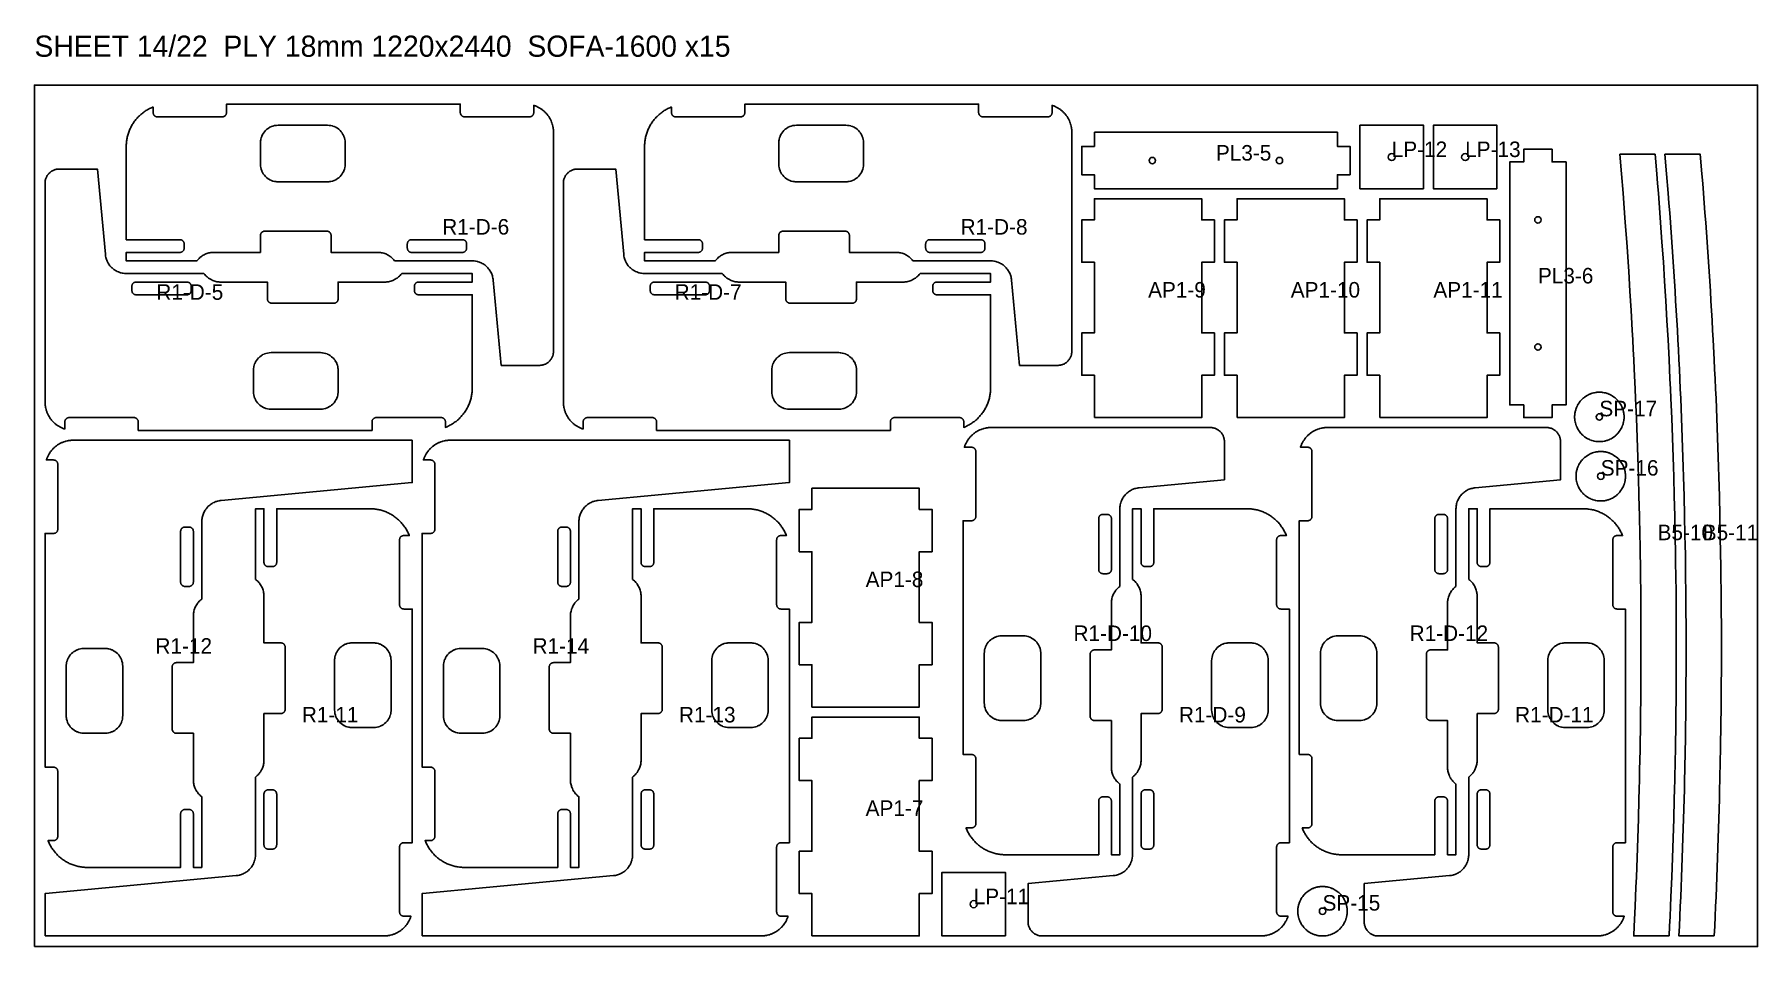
# Model space of a CAD drawing. Header units: millimetres. Extents: x 0 to 59980, y 0 to 1292.
# Drawn here: x 35620 to 38060, y 0 to 1292 of the extents above; entities that cross this region are included whole.
import ezdxf

# ---------------------------------------------------------------- set-up
doc = ezdxf.new("R2010")
doc.units = ezdxf.units.MM
for name, color, linetype in [('CUT_IN', 5, 'Continuous'), ('CUT_OUT', 1, 'Continuous'), ('DRILL', 3, 'Continuous'), ('LABEL', 7, 'Continuous'), ('SHEET', 8, 'Continuous')]:
    doc.layers.add(name, color=color, linetype=linetype)

msp = doc.modelspace()

# ---------------------------------------------------------------- texts
at = {"layer": 'LABEL'}
for s, height, p in [('SHEET 14/22  PLY 18mm 1220x2440  SOFA-1600 x15', 30, (35620, 1260)), ('PL3-5', 22, (37293, 1113)), ('LP-12', 22, (37542, 1118)), ('LP-13', 22, (37646, 1118)), ('R1-D-6', 22, (36197.44, 1008.17)), ('R1-D-8', 22, (36931.44, 1008.17)), ('PL3-6', 22, (37749, 939)), ('R1-D-5', 22, (35792.56, 915.83)), ('R1-D-7', 22, (36526.56, 915.83)), ('AP1-9', 22, (37197, 919)), ('AP1-10', 22, (37399, 919)), ('AP1-11', 22, (37601, 919)), ('SP-17', 22, (37836, 750.86)), ('SP-16', 22, (37838, 666.86)), ('B5-10', 22, (37918.48, 575.42)), ('B5-11', 22, (37982.39, 575.42)), ('AP1-8', 22, (36797, 509)), ('R1-D-10', 22, (37091.33, 432.68)), ('R1-D-12', 22, (37567.33, 432.68)), ('R1-12', 22, (35791.33, 414.68)), ('R1-14', 22, (36325.33, 414.68)), ('R1-11', 22, (35998.67, 317.32)), ('R1-13', 22, (36532.67, 317.32)), ('R1-D-9', 22, (37240.67, 317.32)), ('R1-D-11', 22, (37716.67, 317.32)), ('AP1-7', 22, (36797, 185)), ('LP-11', 22, (36950, 60)), ('SP-15', 22, (37444, 50.86))]:
    msp.add_text(s, height=height, dxfattribs=at).set_placement(p)

# ---------------------------------------------------------------- linework, layer by layer
at = {"layer": 'CUT_IN'}
for points in [[(35942.97, 1096.22), (35943.11, 1095.96), (35944.07, 1094.36), (35944.4, 1093.87), (35945.69, 1092.14), (35947.13, 1090.54), (35947.55, 1090.12), (35949.15, 1088.68), (35951.12, 1087.22), (35952.97, 1086.1), (35953.49, 1085.83), (35955.45, 1084.91), (35955.72, 1084.8), (35957.75, 1084.08), (35958.04, 1084), (35960.13, 1083.49), (35962.27, 1083.16), (35962.85, 1083.11), (35965.16, 1083), (36034.86, 1083), (36037.46, 1083.13), (36037.75, 1083.16), (36039.89, 1083.49), (36042.27, 1084.08), (36044.3, 1084.8), (36044.57, 1084.91), (36046.53, 1085.83), (36047.05, 1086.1), (36048.65, 1087.06), (36049.14, 1087.39), (36050.87, 1088.68), (36052.47, 1090.12), (36052.89, 1090.54), (36054.33, 1092.14), (36055.79, 1094.11), (36056.91, 1095.96), (36057.18, 1096.48), (36057.98, 1098.17), (36058.21, 1098.71), (36058.93, 1100.74), (36059.46, 1102.84), (36059.57, 1103.41), (36059.85, 1105.26), (36059.9, 1105.84), (36060.01, 1108.15), (36060.01, 1137.85), (36059.88, 1140.45), (36059.85, 1140.74), (36059.52, 1142.88), (36058.93, 1145.26), (36058.21, 1147.29), (36058.1, 1147.56), (36057.18, 1149.52), (36056.91, 1150.04), (36055.95, 1151.64), (36055.62, 1152.13), (36054.33, 1153.86), (36052.89, 1155.46), (36052.47, 1155.88), (36050.87, 1157.32), (36048.9, 1158.78), (36047.05, 1159.9), (36046.53, 1160.17), (36044.57, 1161.09), (36044.3, 1161.2), (36042.27, 1161.92), (36041.98, 1162), (36039.89, 1162.51), (36037.75, 1162.84), (36037.17, 1162.89), (36034.86, 1163), (35965.16, 1163), (35962.56, 1162.87), (35962.27, 1162.84), (35960.13, 1162.51), (35957.75, 1161.92), (35955.72, 1161.2), (35955.45, 1161.09), (35953.49, 1160.17), (35952.97, 1159.9), (35951.37, 1158.94), (35950.88, 1158.61), (35949.15, 1157.32), (35947.55, 1155.88), (35947.13, 1155.46), (35945.69, 1153.86), (35944.23, 1151.89), (35943.11, 1150.04), (35942.84, 1149.52), (35942.04, 1147.83), (35941.81, 1147.29), (35941.09, 1145.26), (35940.56, 1143.16), (35940.45, 1142.59), (35940.17, 1140.74), (35940.12, 1140.16), (35940.01, 1137.85), (35940.01, 1108.15), (35940.14, 1105.55), (35940.17, 1105.26), (35940.5, 1103.12), (35941.09, 1100.74), (35941.81, 1098.71), (35942.04, 1098.17), (35942.97, 1096.22)], [(36676.97, 1096.22), (36677.11, 1095.96), (36678.07, 1094.36), (36678.4, 1093.87), (36679.69, 1092.14), (36681.13, 1090.54), (36681.55, 1090.12), (36683.15, 1088.68), (36685.12, 1087.22), (36686.97, 1086.1), (36687.49, 1085.83), (36689.45, 1084.91), (36689.72, 1084.8), (36691.75, 1084.08), (36692.04, 1084), (36694.13, 1083.49), (36696.27, 1083.16), (36696.85, 1083.11), (36699.16, 1083), (36768.86, 1083), (36771.46, 1083.13), (36771.75, 1083.16), (36773.89, 1083.49), (36776.27, 1084.08), (36778.3, 1084.8), (36778.57, 1084.91), (36780.53, 1085.83), (36781.05, 1086.1), (36782.65, 1087.06), (36783.14, 1087.39), (36784.87, 1088.68), (36786.47, 1090.12), (36786.89, 1090.54), (36788.33, 1092.14), (36789.79, 1094.11), (36790.91, 1095.96), (36791.18, 1096.48), (36791.98, 1098.17), (36792.21, 1098.71), (36792.93, 1100.74), (36793.46, 1102.84), (36793.57, 1103.41), (36793.85, 1105.26), (36793.9, 1105.84), (36794.01, 1108.15), (36794.01, 1137.85), (36793.88, 1140.45), (36793.85, 1140.74), (36793.52, 1142.88), (36792.93, 1145.26), (36792.21, 1147.29), (36792.1, 1147.56), (36791.18, 1149.52), (36790.91, 1150.04), (36789.95, 1151.64), (36789.62, 1152.13), (36788.33, 1153.86), (36786.89, 1155.46), (36786.47, 1155.88), (36784.87, 1157.32), (36782.9, 1158.78), (36781.05, 1159.9), (36780.53, 1160.17), (36778.57, 1161.09), (36778.3, 1161.2), (36776.27, 1161.92), (36775.98, 1162), (36773.89, 1162.51), (36771.75, 1162.84), (36771.17, 1162.89), (36768.86, 1163), (36699.16, 1163), (36696.56, 1162.87), (36696.27, 1162.84), (36694.13, 1162.51), (36691.75, 1161.92), (36689.72, 1161.2), (36689.45, 1161.09), (36687.49, 1160.17), (36686.97, 1159.9), (36685.37, 1158.94), (36684.88, 1158.61), (36683.15, 1157.32), (36681.55, 1155.88), (36681.13, 1155.46), (36679.69, 1153.86), (36678.23, 1151.89), (36677.11, 1150.04), (36676.84, 1149.52), (36676.04, 1147.83), (36675.81, 1147.29), (36675.09, 1145.26), (36674.56, 1143.16), (36674.45, 1142.59), (36674.17, 1140.74), (36674.12, 1140.16), (36674.01, 1137.85), (36674.01, 1108.15), (36674.14, 1105.55), (36674.17, 1105.26), (36674.5, 1103.12), (36675.09, 1100.74), (36675.81, 1098.71), (36676.04, 1098.17), (36676.97, 1096.22)], [(36148.07, 988.12), (36148.19, 987.54), (36148.36, 986.98), (36148.59, 986.43), (36148.86, 985.92), (36149.19, 985.43), (36149.37, 985.19), (36149.56, 984.97), (36149.98, 984.55), (36150.2, 984.36), (36150.68, 984.01), (36151.18, 983.71), (36151.71, 983.46), (36152.27, 983.26), (36152.55, 983.18), (36153.13, 983.06), (36153.42, 983.03), (36154.01, 983), (36226.01, 983), (36226.6, 983.03), (36226.89, 983.06), (36227.47, 983.18), (36228.03, 983.35), (36228.31, 983.46), (36228.84, 983.71), (36229.09, 983.85), (36229.58, 984.18), (36229.82, 984.36), (36230.04, 984.55), (36230.46, 984.97), (36230.65, 985.19), (36231, 985.67), (36231.16, 985.92), (36231.3, 986.17), (36231.55, 986.7), (36231.66, 986.98), (36231.83, 987.54), (36231.95, 988.12), (36232, 988.71), (36232.01, 995), (36231.98, 995.59), (36231.95, 995.88), (36231.83, 996.46), (36231.66, 997.02), (36231.43, 997.57), (36231.16, 998.08), (36231, 998.33), (36230.65, 998.81), (36230.46, 999.03), (36230.25, 999.24), (36230.04, 999.45), (36229.82, 999.64), (36229.34, 999.99), (36229.09, 1000.15), (36228.58, 1000.42), (36228.03, 1000.65), (36227.47, 1000.82), (36226.89, 1000.94), (36226.6, 1000.97), (36226.01, 1001), (36154.01, 1001), (36153.42, 1000.97), (36153.13, 1000.94), (36152.55, 1000.82), (36151.99, 1000.65), (36151.71, 1000.54), (36151.18, 1000.29), (36150.68, 999.99), (36150.2, 999.64), (36149.98, 999.45), (36149.56, 999.03), (36149.37, 998.81), (36149.02, 998.33), (36148.86, 998.08), (36148.59, 997.57), (36148.36, 997.02), (36148.19, 996.46), (36148.07, 995.88), (36148.04, 995.59), (36148.01, 995), (36148.01, 989), (36148.04, 988.41), (36148.07, 988.12)], [(36882.07, 988.12), (36882.19, 987.54), (36882.36, 986.98), (36882.59, 986.43), (36882.86, 985.92), (36883.19, 985.43), (36883.37, 985.19), (36883.56, 984.97), (36883.98, 984.55), (36884.2, 984.36), (36884.68, 984.01), (36885.18, 983.71), (36885.71, 983.46), (36886.27, 983.26), (36886.55, 983.18), (36887.13, 983.06), (36887.42, 983.03), (36888.01, 983), (36960.01, 983), (36960.6, 983.03), (36960.89, 983.06), (36961.47, 983.18), (36962.03, 983.35), (36962.31, 983.46), (36962.84, 983.71), (36963.09, 983.85), (36963.58, 984.18), (36963.82, 984.36), (36964.04, 984.55), (36964.46, 984.97), (36964.65, 985.19), (36965, 985.67), (36965.16, 985.92), (36965.3, 986.17), (36965.55, 986.7), (36965.66, 986.98), (36965.83, 987.54), (36965.95, 988.12), (36966, 988.71), (36966.01, 995), (36965.98, 995.59), (36965.95, 995.88), (36965.83, 996.46), (36965.66, 997.02), (36965.43, 997.57), (36965.16, 998.08), (36965, 998.33), (36964.65, 998.81), (36964.46, 999.03), (36964.25, 999.24), (36964.04, 999.45), (36963.82, 999.64), (36963.34, 999.99), (36963.09, 1000.15), (36962.58, 1000.42), (36962.03, 1000.65), (36961.47, 1000.82), (36960.89, 1000.94), (36960.6, 1000.97), (36960.01, 1001), (36888.01, 1001), (36887.42, 1000.97), (36887.13, 1000.94), (36886.55, 1000.82), (36885.99, 1000.65), (36885.71, 1000.54), (36885.18, 1000.29), (36884.68, 999.99), (36884.2, 999.64), (36883.98, 999.45), (36883.56, 999.03), (36883.37, 998.81), (36883.02, 998.33), (36882.86, 998.08), (36882.59, 997.57), (36882.36, 997.02), (36882.19, 996.46), (36882.07, 995.88), (36882.04, 995.59), (36882.01, 995), (36882.01, 989), (36882.04, 988.41), (36882.07, 988.12)], [(35841.93, 935.88), (35841.81, 936.46), (35841.64, 937.02), (35841.41, 937.57), (35841.14, 938.08), (35840.81, 938.57), (35840.63, 938.81), (35840.44, 939.03), (35840.02, 939.45), (35839.8, 939.64), (35839.32, 939.99), (35838.82, 940.29), (35838.29, 940.54), (35837.73, 940.74), (35837.45, 940.82), (35836.87, 940.94), (35836.58, 940.97), (35835.99, 941), (35763.99, 941), (35763.4, 940.97), (35763.11, 940.94), (35762.53, 940.82), (35761.97, 940.65), (35761.69, 940.54), (35761.16, 940.29), (35760.91, 940.15), (35760.42, 939.82), (35760.18, 939.64), (35759.96, 939.45), (35759.54, 939.03), (35759.35, 938.81), (35759, 938.33), (35758.84, 938.08), (35758.7, 937.83), (35758.45, 937.3), (35758.34, 937.02), (35758.17, 936.46), (35758.05, 935.88), (35758, 935.29), (35757.99, 929), (35758.02, 928.41), (35758.05, 928.12), (35758.17, 927.54), (35758.34, 926.98), (35758.57, 926.43), (35758.84, 925.92), (35759, 925.67), (35759.35, 925.19), (35759.54, 924.97), (35759.75, 924.76), (35759.96, 924.55), (35760.18, 924.36), (35760.66, 924.01), (35760.91, 923.85), (35761.42, 923.58), (35761.97, 923.35), (35762.53, 923.18), (35763.11, 923.06), (35763.4, 923.03), (35763.99, 923), (35835.99, 923), (35836.58, 923.03), (35836.87, 923.06), (35837.45, 923.18), (35838.01, 923.35), (35838.29, 923.46), (35838.82, 923.71), (35839.32, 924.01), (35839.8, 924.36), (35840.02, 924.55), (35840.44, 924.97), (35840.63, 925.19), (35840.98, 925.67), (35841.14, 925.92), (35841.41, 926.43), (35841.64, 926.98), (35841.81, 927.54), (35841.93, 928.12), (35841.96, 928.41), (35841.99, 929), (35841.99, 935), (35841.96, 935.59), (35841.93, 935.88)], [(36575.93, 935.88), (36575.81, 936.46), (36575.64, 937.02), (36575.41, 937.57), (36575.14, 938.08), (36574.81, 938.57), (36574.63, 938.81), (36574.44, 939.03), (36574.02, 939.45), (36573.8, 939.64), (36573.32, 939.99), (36572.82, 940.29), (36572.29, 940.54), (36571.73, 940.74), (36571.45, 940.82), (36570.87, 940.94), (36570.58, 940.97), (36569.99, 941), (36497.99, 941), (36497.4, 940.97), (36497.11, 940.94), (36496.53, 940.82), (36495.97, 940.65), (36495.69, 940.54), (36495.16, 940.29), (36494.91, 940.15), (36494.42, 939.82), (36494.18, 939.64), (36493.96, 939.45), (36493.54, 939.03), (36493.35, 938.81), (36493, 938.33), (36492.84, 938.08), (36492.7, 937.83), (36492.45, 937.3), (36492.34, 937.02), (36492.17, 936.46), (36492.05, 935.88), (36492, 935.29), (36491.99, 929), (36492.02, 928.41), (36492.05, 928.12), (36492.17, 927.54), (36492.34, 926.98), (36492.57, 926.43), (36492.84, 925.92), (36493, 925.67), (36493.35, 925.19), (36493.54, 924.97), (36493.75, 924.76), (36493.96, 924.55), (36494.18, 924.36), (36494.66, 924.01), (36494.91, 923.85), (36495.42, 923.58), (36495.97, 923.35), (36496.53, 923.18), (36497.11, 923.06), (36497.4, 923.03), (36497.99, 923), (36569.99, 923), (36570.58, 923.03), (36570.87, 923.06), (36571.45, 923.18), (36572.01, 923.35), (36572.29, 923.46), (36572.82, 923.71), (36573.32, 924.01), (36573.8, 924.36), (36574.02, 924.55), (36574.44, 924.97), (36574.63, 925.19), (36574.98, 925.67), (36575.14, 925.92), (36575.41, 926.43), (36575.64, 926.98), (36575.81, 927.54), (36575.93, 928.12), (36575.96, 928.41), (36575.99, 929), (36575.99, 935), (36575.96, 935.59), (36575.93, 935.88)], [(36047.03, 827.78), (36046.89, 828.04), (36045.93, 829.64), (36045.6, 830.13), (36044.31, 831.86), (36042.87, 833.46), (36042.45, 833.88), (36040.85, 835.32), (36038.88, 836.78), (36037.03, 837.9), (36036.51, 838.17), (36034.55, 839.09), (36034.28, 839.2), (36032.25, 839.92), (36031.96, 840), (36029.87, 840.51), (36027.73, 840.84), (36027.15, 840.89), (36024.84, 841), (35955.14, 841), (35952.54, 840.87), (35952.25, 840.84), (35950.11, 840.51), (35947.73, 839.92), (35945.7, 839.2), (35945.43, 839.09), (35943.47, 838.17), (35942.95, 837.9), (35941.35, 836.94), (35940.86, 836.61), (35939.13, 835.32), (35937.53, 833.88), (35937.11, 833.46), (35935.67, 831.86), (35934.21, 829.89), (35933.09, 828.04), (35932.82, 827.52), (35932.02, 825.83), (35931.79, 825.29), (35931.07, 823.26), (35930.54, 821.16), (35930.43, 820.59), (35930.15, 818.74), (35930.1, 818.16), (35929.99, 815.85), (35929.99, 786.15), (35930.12, 783.55), (35930.15, 783.26), (35930.48, 781.12), (35931.07, 778.74), (35931.79, 776.71), (35931.9, 776.44), (35932.82, 774.48), (35933.09, 773.96), (35934.05, 772.36), (35934.38, 771.87), (35935.67, 770.14), (35937.11, 768.54), (35937.53, 768.12), (35939.13, 766.68), (35941.1, 765.22), (35942.95, 764.1), (35943.47, 763.83), (35945.43, 762.91), (35945.7, 762.8), (35947.73, 762.08), (35948.02, 762), (35950.11, 761.49), (35952.25, 761.16), (35952.83, 761.11), (35955.14, 761), (36024.84, 761), (36027.44, 761.13), (36027.73, 761.16), (36029.87, 761.49), (36032.25, 762.08), (36034.28, 762.8), (36034.55, 762.91), (36036.51, 763.83), (36037.03, 764.1), (36038.63, 765.06), (36039.12, 765.39), (36040.85, 766.68), (36042.45, 768.12), (36042.87, 768.54), (36044.31, 770.14), (36045.77, 772.11), (36046.89, 773.96), (36047.16, 774.48), (36047.96, 776.17), (36048.19, 776.71), (36048.91, 778.74), (36049.44, 780.84), (36049.55, 781.41), (36049.83, 783.26), (36049.88, 783.84), (36049.99, 786.15), (36049.99, 815.85), (36049.86, 818.45), (36049.83, 818.74), (36049.5, 820.88), (36048.91, 823.26), (36048.19, 825.29), (36047.96, 825.83), (36047.03, 827.78)], [(36781.03, 827.78), (36780.89, 828.04), (36779.93, 829.64), (36779.6, 830.13), (36778.31, 831.86), (36776.87, 833.46), (36776.45, 833.88), (36774.85, 835.32), (36772.88, 836.78), (36771.03, 837.9), (36770.51, 838.17), (36768.55, 839.09), (36768.28, 839.2), (36766.25, 839.92), (36765.96, 840), (36763.87, 840.51), (36761.73, 840.84), (36761.15, 840.89), (36758.84, 841), (36689.14, 841), (36686.54, 840.87), (36686.25, 840.84), (36684.11, 840.51), (36681.73, 839.92), (36679.7, 839.2), (36679.43, 839.09), (36677.47, 838.17), (36676.95, 837.9), (36675.35, 836.94), (36674.86, 836.61), (36673.13, 835.32), (36671.53, 833.88), (36671.11, 833.46), (36669.67, 831.86), (36668.21, 829.89), (36667.09, 828.04), (36666.82, 827.52), (36666.02, 825.83), (36665.79, 825.29), (36665.07, 823.26), (36664.54, 821.16), (36664.43, 820.59), (36664.15, 818.74), (36664.1, 818.16), (36663.99, 815.85), (36663.99, 786.15), (36664.12, 783.55), (36664.15, 783.26), (36664.48, 781.12), (36665.07, 778.74), (36665.79, 776.71), (36665.9, 776.44), (36666.82, 774.48), (36667.09, 773.96), (36668.05, 772.36), (36668.38, 771.87), (36669.67, 770.14), (36671.11, 768.54), (36671.53, 768.12), (36673.13, 766.68), (36675.1, 765.22), (36676.95, 764.1), (36677.47, 763.83), (36679.43, 762.91), (36679.7, 762.8), (36681.73, 762.08), (36682.02, 762), (36684.11, 761.49), (36686.25, 761.16), (36686.83, 761.11), (36689.14, 761), (36758.84, 761), (36761.44, 761.13), (36761.73, 761.16), (36763.87, 761.49), (36766.25, 762.08), (36768.28, 762.8), (36768.55, 762.91), (36770.51, 763.83), (36771.03, 764.1), (36772.63, 765.06), (36773.12, 765.39), (36774.85, 766.68), (36776.45, 768.12), (36776.87, 768.54), (36778.31, 770.14), (36779.77, 772.11), (36780.89, 773.96), (36781.16, 774.48), (36781.96, 776.17), (36782.19, 776.71), (36782.91, 778.74), (36783.44, 780.84), (36783.55, 781.41), (36783.83, 783.26), (36783.88, 783.84), (36783.99, 786.15), (36783.99, 815.85), (36783.86, 818.45), (36783.83, 818.74), (36783.5, 820.88), (36782.91, 823.26), (36782.19, 825.29), (36781.96, 825.83), (36781.03, 827.78)], [(37139.88, 528.07), (37140.46, 528.19), (37141.02, 528.36), (37141.57, 528.59), (37142.08, 528.86), (37142.57, 529.19), (37142.81, 529.37), (37143.03, 529.56), (37143.45, 529.98), (37143.64, 530.2), (37143.99, 530.68), (37144.29, 531.18), (37144.54, 531.71), (37144.74, 532.27), (37144.82, 532.55), (37144.94, 533.13), (37144.97, 533.42), (37145, 534.01), (37145, 606.01), (37144.97, 606.6), (37144.94, 606.89), (37144.82, 607.47), (37144.65, 608.03), (37144.54, 608.31), (37144.29, 608.84), (37144.15, 609.09), (37143.82, 609.58), (37143.64, 609.82), (37143.45, 610.04), (37143.03, 610.46), (37142.81, 610.65), (37142.33, 611), (37142.08, 611.16), (37141.83, 611.3), (37141.3, 611.55), (37141.02, 611.66), (37140.46, 611.83), (37139.88, 611.95), (37139.29, 612), (37133, 612.01), (37132.41, 611.98), (37132.12, 611.95), (37131.54, 611.83), (37130.98, 611.66), (37130.43, 611.43), (37129.92, 611.16), (37129.67, 611), (37129.19, 610.65), (37128.97, 610.46), (37128.76, 610.25), (37128.55, 610.04), (37128.36, 609.82), (37128.01, 609.34), (37127.85, 609.09), (37127.58, 608.58), (37127.35, 608.03), (37127.18, 607.47), (37127.06, 606.89), (37127.03, 606.6), (37127, 606.01), (37127, 534.01), (37127.03, 533.42), (37127.06, 533.13), (37127.18, 532.55), (37127.35, 531.99), (37127.46, 531.71), (37127.71, 531.18), (37128.01, 530.68), (37128.36, 530.2), (37128.55, 529.98), (37128.97, 529.56), (37129.19, 529.37), (37129.67, 529.02), (37129.92, 528.86), (37130.43, 528.59), (37130.98, 528.36), (37131.54, 528.19), (37132.12, 528.07), (37132.41, 528.04), (37133, 528.01), (37139, 528.01), (37139.59, 528.04), (37139.88, 528.07)], [(37615.88, 528.07), (37616.46, 528.19), (37617.02, 528.36), (37617.57, 528.59), (37618.08, 528.86), (37618.57, 529.19), (37618.81, 529.37), (37619.03, 529.56), (37619.45, 529.98), (37619.64, 530.2), (37619.99, 530.68), (37620.29, 531.18), (37620.54, 531.71), (37620.74, 532.27), (37620.82, 532.55), (37620.94, 533.13), (37620.97, 533.42), (37621, 534.01), (37621, 606.01), (37620.97, 606.6), (37620.94, 606.89), (37620.82, 607.47), (37620.65, 608.03), (37620.54, 608.31), (37620.29, 608.84), (37620.15, 609.09), (37619.82, 609.58), (37619.64, 609.82), (37619.45, 610.04), (37619.03, 610.46), (37618.81, 610.65), (37618.33, 611), (37618.08, 611.16), (37617.83, 611.3), (37617.3, 611.55), (37617.02, 611.66), (37616.46, 611.83), (37615.88, 611.95), (37615.29, 612), (37609, 612.01), (37608.41, 611.98), (37608.12, 611.95), (37607.54, 611.83), (37606.98, 611.66), (37606.43, 611.43), (37605.92, 611.16), (37605.67, 611), (37605.19, 610.65), (37604.97, 610.46), (37604.76, 610.25), (37604.55, 610.04), (37604.36, 609.82), (37604.01, 609.34), (37603.85, 609.09), (37603.58, 608.58), (37603.35, 608.03), (37603.18, 607.47), (37603.06, 606.89), (37603.03, 606.6), (37603, 606.01), (37603, 534.01), (37603.03, 533.42), (37603.06, 533.13), (37603.18, 532.55), (37603.35, 531.99), (37603.46, 531.71), (37603.71, 531.18), (37604.01, 530.68), (37604.36, 530.2), (37604.55, 529.98), (37604.97, 529.56), (37605.19, 529.37), (37605.67, 529.02), (37605.92, 528.86), (37606.43, 528.59), (37606.98, 528.36), (37607.54, 528.19), (37608.12, 528.07), (37608.41, 528.04), (37609, 528.01), (37615, 528.01), (37615.59, 528.04), (37615.88, 528.07)], [(35839, 510.01), (35839.59, 510.04), (35839.88, 510.07), (35840.46, 510.19), (35841.02, 510.36), (35841.57, 510.59), (35842.08, 510.86), (35842.57, 511.19), (35842.81, 511.37), (35843.03, 511.56), (35843.45, 511.98), (35843.64, 512.2), (35843.99, 512.68), (35844.29, 513.18), (35844.54, 513.71), (35844.74, 514.27), (35844.82, 514.55), (35844.94, 515.13), (35844.97, 515.42), (35845, 516.01), (35845, 588.01), (35844.97, 588.6), (35844.94, 588.89), (35844.82, 589.47), (35844.65, 590.03), (35844.54, 590.31), (35844.29, 590.84), (35844.15, 591.09), (35843.82, 591.58), (35843.64, 591.82), (35843.45, 592.04), (35843.03, 592.46), (35842.81, 592.65), (35842.33, 593), (35842.08, 593.16), (35841.83, 593.3), (35841.3, 593.55), (35841.02, 593.66), (35840.46, 593.83), (35839.88, 593.95), (35839.29, 594), (35833, 594.01), (35832.41, 593.98), (35832.12, 593.95), (35831.54, 593.83), (35830.98, 593.66), (35830.43, 593.43), (35829.92, 593.16), (35829.67, 593), (35829.19, 592.65), (35828.97, 592.46), (35828.76, 592.25), (35828.55, 592.04), (35828.36, 591.82), (35828.01, 591.34), (35827.85, 591.09), (35827.58, 590.58), (35827.35, 590.03), (35827.18, 589.47), (35827.06, 588.89), (35827.03, 588.6), (35827, 588.01), (35827, 516.01), (35827.03, 515.42), (35827.06, 515.13), (35827.18, 514.55), (35827.35, 513.99), (35827.46, 513.71), (35827.71, 513.18), (35828.01, 512.68), (35828.36, 512.2), (35828.55, 511.98), (35828.97, 511.56), (35829.19, 511.37), (35829.67, 511.02), (35829.92, 510.86), (35830.43, 510.59), (35830.98, 510.36), (35831.54, 510.19), (35832.12, 510.07), (35832.41, 510.04), (35833, 510.01), (35839, 510.01)], [(36373, 510.01), (36373.59, 510.04), (36373.88, 510.07), (36374.46, 510.19), (36375.02, 510.36), (36375.57, 510.59), (36376.08, 510.86), (36376.57, 511.19), (36376.81, 511.37), (36377.03, 511.56), (36377.45, 511.98), (36377.64, 512.2), (36377.99, 512.68), (36378.29, 513.18), (36378.54, 513.71), (36378.74, 514.27), (36378.82, 514.55), (36378.94, 515.13), (36378.97, 515.42), (36379, 516.01), (36379, 588.01), (36378.97, 588.6), (36378.94, 588.89), (36378.82, 589.47), (36378.65, 590.03), (36378.54, 590.31), (36378.29, 590.84), (36378.15, 591.09), (36377.82, 591.58), (36377.64, 591.82), (36377.45, 592.04), (36377.03, 592.46), (36376.81, 592.65), (36376.33, 593), (36376.08, 593.16), (36375.83, 593.3), (36375.3, 593.55), (36375.02, 593.66), (36374.46, 593.83), (36373.88, 593.95), (36373.29, 594), (36367, 594.01), (36366.41, 593.98), (36366.12, 593.95), (36365.54, 593.83), (36364.98, 593.66), (36364.43, 593.43), (36363.92, 593.16), (36363.67, 593), (36363.19, 592.65), (36362.97, 592.46), (36362.76, 592.25), (36362.55, 592.04), (36362.36, 591.82), (36362.01, 591.34), (36361.85, 591.09), (36361.58, 590.58), (36361.35, 590.03), (36361.18, 589.47), (36361.06, 588.89), (36361.03, 588.6), (36361, 588.01), (36361, 516.01), (36361.03, 515.42), (36361.06, 515.13), (36361.18, 514.55), (36361.35, 513.99), (36361.46, 513.71), (36361.71, 513.18), (36362.01, 512.68), (36362.36, 512.2), (36362.55, 511.98), (36362.97, 511.56), (36363.19, 511.37), (36363.67, 511.02), (36363.92, 510.86), (36364.43, 510.59), (36364.98, 510.36), (36365.54, 510.19), (36366.12, 510.07), (36366.41, 510.04), (36367, 510.01), (36373, 510.01)], [(37031.78, 322.97), (37032.04, 323.11), (37033.64, 324.07), (37034.13, 324.4), (37035.86, 325.69), (37037.46, 327.13), (37037.88, 327.55), (37039.32, 329.15), (37040.78, 331.12), (37041.9, 332.97), (37042.17, 333.49), (37043.09, 335.45), (37043.2, 335.72), (37043.92, 337.75), (37044, 338.04), (37044.51, 340.13), (37044.84, 342.27), (37044.89, 342.85), (37045, 345.16), (37045, 414.86), (37044.87, 417.46), (37044.84, 417.75), (37044.51, 419.89), (37043.92, 422.27), (37043.2, 424.3), (37043.09, 424.57), (37042.17, 426.53), (37041.9, 427.05), (37040.94, 428.65), (37040.61, 429.14), (37039.32, 430.87), (37037.88, 432.47), (37037.46, 432.89), (37035.86, 434.33), (37033.89, 435.79), (37032.04, 436.91), (37031.52, 437.18), (37029.83, 437.98), (37029.29, 438.21), (37027.26, 438.93), (37025.16, 439.46), (37024.59, 439.57), (37022.74, 439.85), (37022.16, 439.9), (37019.85, 440.01), (36990.15, 440.01), (36987.55, 439.88), (36987.26, 439.85), (36985.12, 439.52), (36982.74, 438.93), (36980.71, 438.21), (36980.44, 438.1), (36978.48, 437.18), (36977.96, 436.91), (36976.36, 435.95), (36975.87, 435.62), (36974.14, 434.33), (36972.54, 432.89), (36972.12, 432.47), (36970.68, 430.87), (36969.22, 428.9), (36968.1, 427.05), (36967.83, 426.53), (36966.91, 424.57), (36966.8, 424.3), (36966.08, 422.27), (36966, 421.98), (36965.49, 419.89), (36965.16, 417.75), (36965.11, 417.17), (36965, 414.86), (36965, 345.16), (36965.13, 342.56), (36965.16, 342.27), (36965.49, 340.13), (36966.08, 337.75), (36966.8, 335.72), (36966.91, 335.45), (36967.83, 333.49), (36968.1, 332.97), (36969.06, 331.37), (36969.39, 330.88), (36970.68, 329.15), (36972.12, 327.55), (36972.54, 327.13), (36974.14, 325.69), (36976.11, 324.23), (36977.96, 323.11), (36978.48, 322.84), (36980.17, 322.04), (36980.71, 321.81), (36982.74, 321.09), (36984.84, 320.56), (36985.41, 320.45), (36987.26, 320.17), (36987.84, 320.12), (36990.15, 320.01), (37019.85, 320.01), (37022.45, 320.14), (37022.74, 320.17), (37024.88, 320.5), (37027.26, 321.09), (37029.29, 321.81), (37029.83, 322.04), (37031.78, 322.97)], [(37507.78, 322.97), (37508.04, 323.11), (37509.64, 324.07), (37510.13, 324.4), (37511.86, 325.69), (37513.46, 327.13), (37513.88, 327.55), (37515.32, 329.15), (37516.78, 331.12), (37517.9, 332.97), (37518.17, 333.49), (37519.09, 335.45), (37519.2, 335.72), (37519.92, 337.75), (37520, 338.04), (37520.51, 340.13), (37520.84, 342.27), (37520.89, 342.85), (37521, 345.16), (37521, 414.86), (37520.87, 417.46), (37520.84, 417.75), (37520.51, 419.89), (37519.92, 422.27), (37519.2, 424.3), (37519.09, 424.57), (37518.17, 426.53), (37517.9, 427.05), (37516.94, 428.65), (37516.61, 429.14), (37515.32, 430.87), (37513.88, 432.47), (37513.46, 432.89), (37511.86, 434.33), (37509.89, 435.79), (37508.04, 436.91), (37507.52, 437.18), (37505.83, 437.98), (37505.29, 438.21), (37503.26, 438.93), (37501.16, 439.46), (37500.59, 439.57), (37498.74, 439.85), (37498.16, 439.9), (37495.85, 440.01), (37466.15, 440.01), (37463.55, 439.88), (37463.26, 439.85), (37461.12, 439.52), (37458.74, 438.93), (37456.71, 438.21), (37456.44, 438.1), (37454.48, 437.18), (37453.96, 436.91), (37452.36, 435.95), (37451.87, 435.62), (37450.14, 434.33), (37448.54, 432.89), (37448.12, 432.47), (37446.68, 430.87), (37445.22, 428.9), (37444.1, 427.05), (37443.83, 426.53), (37442.91, 424.57), (37442.8, 424.3), (37442.08, 422.27), (37442, 421.98), (37441.49, 419.89), (37441.16, 417.75), (37441.11, 417.17), (37441, 414.86), (37441, 345.16), (37441.13, 342.56), (37441.16, 342.27), (37441.49, 340.13), (37442.08, 337.75), (37442.8, 335.72), (37442.91, 335.45), (37443.83, 333.49), (37444.1, 332.97), (37445.06, 331.37), (37445.39, 330.88), (37446.68, 329.15), (37448.12, 327.55), (37448.54, 327.13), (37450.14, 325.69), (37452.11, 324.23), (37453.96, 323.11), (37454.48, 322.84), (37456.17, 322.04), (37456.71, 321.81), (37458.74, 321.09), (37460.84, 320.56), (37461.41, 320.45), (37463.26, 320.17), (37463.84, 320.12), (37466.15, 320.01), (37495.85, 320.01), (37498.45, 320.14), (37498.74, 320.17), (37500.88, 320.5), (37503.26, 321.09), (37505.29, 321.81), (37505.83, 322.04), (37507.78, 322.97)], [(35729.29, 303.81), (35729.83, 304.04), (35731.78, 304.97), (35732.04, 305.11), (35733.64, 306.07), (35734.13, 306.4), (35735.86, 307.69), (35737.46, 309.13), (35737.88, 309.55), (35739.32, 311.15), (35740.78, 313.12), (35741.9, 314.97), (35742.17, 315.49), (35743.09, 317.45), (35743.2, 317.72), (35743.92, 319.75), (35744, 320.04), (35744.51, 322.13), (35744.84, 324.27), (35744.89, 324.85), (35745, 327.16), (35745, 396.86), (35744.87, 399.46), (35744.84, 399.75), (35744.51, 401.89), (35743.92, 404.27), (35743.2, 406.3), (35743.09, 406.57), (35742.17, 408.53), (35741.9, 409.05), (35740.94, 410.65), (35740.61, 411.14), (35739.32, 412.87), (35737.88, 414.47), (35737.46, 414.89), (35735.86, 416.33), (35733.89, 417.79), (35732.04, 418.91), (35731.52, 419.18), (35729.83, 419.98), (35729.29, 420.21), (35727.26, 420.93), (35725.16, 421.46), (35724.59, 421.57), (35722.74, 421.85), (35722.16, 421.9), (35719.85, 422.01), (35690.15, 422.01), (35687.55, 421.88), (35687.26, 421.85), (35685.12, 421.52), (35682.74, 420.93), (35680.71, 420.21), (35680.44, 420.1), (35678.48, 419.18), (35677.96, 418.91), (35676.36, 417.95), (35675.87, 417.62), (35674.14, 416.33), (35672.54, 414.89), (35672.12, 414.47), (35670.68, 412.87), (35669.22, 410.9), (35668.1, 409.05), (35667.83, 408.53), (35666.91, 406.57), (35666.8, 406.3), (35666.08, 404.27), (35666, 403.98), (35665.49, 401.89), (35665.16, 399.75), (35665.11, 399.17), (35665, 396.86), (35665, 327.16), (35665.13, 324.56), (35665.16, 324.27), (35665.49, 322.13), (35666.08, 319.75), (35666.8, 317.72), (35666.91, 317.45), (35667.83, 315.49), (35668.1, 314.97), (35669.06, 313.37), (35669.39, 312.88), (35670.68, 311.15), (35672.12, 309.55), (35672.54, 309.13), (35674.14, 307.69), (35676.11, 306.23), (35677.96, 305.11), (35678.48, 304.84), (35680.17, 304.04), (35680.71, 303.81), (35682.74, 303.09), (35684.84, 302.56), (35685.41, 302.45), (35687.26, 302.17), (35687.84, 302.12), (35690.15, 302.01), (35719.85, 302.01), (35722.45, 302.14), (35722.74, 302.17), (35724.88, 302.5), (35727.26, 303.09), (35729.29, 303.81)], [(36060.71, 428.19), (36060.17, 427.96), (36058.22, 427.03), (36057.96, 426.89), (36056.36, 425.93), (36055.87, 425.6), (36054.14, 424.31), (36052.54, 422.87), (36052.12, 422.45), (36050.68, 420.85), (36049.22, 418.88), (36048.1, 417.03), (36047.83, 416.51), (36046.91, 414.55), (36046.8, 414.28), (36046.08, 412.25), (36046, 411.96), (36045.49, 409.87), (36045.16, 407.73), (36045.11, 407.15), (36045, 404.84), (36045, 335.14), (36045.13, 332.54), (36045.16, 332.25), (36045.49, 330.11), (36046.08, 327.73), (36046.8, 325.7), (36046.91, 325.43), (36047.83, 323.47), (36048.1, 322.95), (36049.06, 321.35), (36049.39, 320.86), (36050.68, 319.13), (36052.12, 317.53), (36052.54, 317.11), (36054.14, 315.67), (36056.11, 314.21), (36057.96, 313.09), (36058.48, 312.82), (36060.17, 312.02), (36060.71, 311.79), (36062.74, 311.07), (36064.84, 310.54), (36065.41, 310.43), (36067.26, 310.15), (36067.84, 310.1), (36070.15, 309.99), (36099.85, 309.99), (36102.45, 310.12), (36102.74, 310.15), (36104.88, 310.48), (36107.26, 311.07), (36109.29, 311.79), (36109.56, 311.9), (36111.52, 312.82), (36112.04, 313.09), (36113.64, 314.05), (36114.13, 314.38), (36115.86, 315.67), (36117.46, 317.11), (36117.88, 317.53), (36119.32, 319.13), (36120.78, 321.1), (36121.9, 322.95), (36122.17, 323.47), (36123.09, 325.43), (36123.2, 325.7), (36123.92, 327.73), (36124, 328.02), (36124.51, 330.11), (36124.84, 332.25), (36124.89, 332.83), (36125, 335.14), (36125, 404.84), (36124.87, 407.44), (36124.84, 407.73), (36124.51, 409.87), (36123.92, 412.25), (36123.2, 414.28), (36123.09, 414.55), (36122.17, 416.51), (36121.9, 417.03), (36120.94, 418.63), (36120.61, 419.12), (36119.32, 420.85), (36117.88, 422.45), (36117.46, 422.87), (36115.86, 424.31), (36113.89, 425.77), (36112.04, 426.89), (36111.52, 427.16), (36109.83, 427.96), (36109.29, 428.19), (36107.26, 428.91), (36105.16, 429.44), (36104.59, 429.55), (36102.74, 429.83), (36102.16, 429.88), (36099.85, 429.99), (36070.15, 429.99), (36067.55, 429.86), (36067.26, 429.83), (36065.12, 429.5), (36062.74, 428.91), (36060.71, 428.19)], [(36263.29, 303.81), (36263.83, 304.04), (36265.78, 304.97), (36266.04, 305.11), (36267.64, 306.07), (36268.13, 306.4), (36269.86, 307.69), (36271.46, 309.13), (36271.88, 309.55), (36273.32, 311.15), (36274.78, 313.12), (36275.9, 314.97), (36276.17, 315.49), (36277.09, 317.45), (36277.2, 317.72), (36277.92, 319.75), (36278, 320.04), (36278.51, 322.13), (36278.84, 324.27), (36278.89, 324.85), (36279, 327.16), (36279, 396.86), (36278.87, 399.46), (36278.84, 399.75), (36278.51, 401.89), (36277.92, 404.27), (36277.2, 406.3), (36277.09, 406.57), (36276.17, 408.53), (36275.9, 409.05), (36274.94, 410.65), (36274.61, 411.14), (36273.32, 412.87), (36271.88, 414.47), (36271.46, 414.89), (36269.86, 416.33), (36267.89, 417.79), (36266.04, 418.91), (36265.52, 419.18), (36263.83, 419.98), (36263.29, 420.21), (36261.26, 420.93), (36259.16, 421.46), (36258.59, 421.57), (36256.74, 421.85), (36256.16, 421.9), (36253.85, 422.01), (36224.15, 422.01), (36221.55, 421.88), (36221.26, 421.85), (36219.12, 421.52), (36216.74, 420.93), (36214.71, 420.21), (36214.44, 420.1), (36212.48, 419.18), (36211.96, 418.91), (36210.36, 417.95), (36209.87, 417.62), (36208.14, 416.33), (36206.54, 414.89), (36206.12, 414.47), (36204.68, 412.87), (36203.22, 410.9), (36202.1, 409.05), (36201.83, 408.53), (36200.91, 406.57), (36200.8, 406.3), (36200.08, 404.27), (36200, 403.98), (36199.49, 401.89), (36199.16, 399.75), (36199.11, 399.17), (36199, 396.86), (36199, 327.16), (36199.13, 324.56), (36199.16, 324.27), (36199.49, 322.13), (36200.08, 319.75), (36200.8, 317.72), (36200.91, 317.45), (36201.83, 315.49), (36202.1, 314.97), (36203.06, 313.37), (36203.39, 312.88), (36204.68, 311.15), (36206.12, 309.55), (36206.54, 309.13), (36208.14, 307.69), (36210.11, 306.23), (36211.96, 305.11), (36212.48, 304.84), (36214.17, 304.04), (36214.71, 303.81), (36216.74, 303.09), (36218.84, 302.56), (36219.41, 302.45), (36221.26, 302.17), (36221.84, 302.12), (36224.15, 302.01), (36253.85, 302.01), (36256.45, 302.14), (36256.74, 302.17), (36258.88, 302.5), (36261.26, 303.09), (36263.29, 303.81)], [(36594.71, 428.19), (36594.17, 427.96), (36592.22, 427.03), (36591.96, 426.89), (36590.36, 425.93), (36589.87, 425.6), (36588.14, 424.31), (36586.54, 422.87), (36586.12, 422.45), (36584.68, 420.85), (36583.22, 418.88), (36582.1, 417.03), (36581.83, 416.51), (36580.91, 414.55), (36580.8, 414.28), (36580.08, 412.25), (36580, 411.96), (36579.49, 409.87), (36579.16, 407.73), (36579.11, 407.15), (36579, 404.84), (36579, 335.14), (36579.13, 332.54), (36579.16, 332.25), (36579.49, 330.11), (36580.08, 327.73), (36580.8, 325.7), (36580.91, 325.43), (36581.83, 323.47), (36582.1, 322.95), (36583.06, 321.35), (36583.39, 320.86), (36584.68, 319.13), (36586.12, 317.53), (36586.54, 317.11), (36588.14, 315.67), (36590.11, 314.21), (36591.96, 313.09), (36592.48, 312.82), (36594.17, 312.02), (36594.71, 311.79), (36596.74, 311.07), (36598.84, 310.54), (36599.41, 310.43), (36601.26, 310.15), (36601.84, 310.1), (36604.15, 309.99), (36633.85, 309.99), (36636.45, 310.12), (36636.74, 310.15), (36638.88, 310.48), (36641.26, 311.07), (36643.29, 311.79), (36643.56, 311.9), (36645.52, 312.82), (36646.04, 313.09), (36647.64, 314.05), (36648.13, 314.38), (36649.86, 315.67), (36651.46, 317.11), (36651.88, 317.53), (36653.32, 319.13), (36654.78, 321.1), (36655.9, 322.95), (36656.17, 323.47), (36657.09, 325.43), (36657.2, 325.7), (36657.92, 327.73), (36658, 328.02), (36658.51, 330.11), (36658.84, 332.25), (36658.89, 332.83), (36659, 335.14), (36659, 404.84), (36658.87, 407.44), (36658.84, 407.73), (36658.51, 409.87), (36657.92, 412.25), (36657.2, 414.28), (36657.09, 414.55), (36656.17, 416.51), (36655.9, 417.03), (36654.94, 418.63), (36654.61, 419.12), (36653.32, 420.85), (36651.88, 422.45), (36651.46, 422.87), (36649.86, 424.31), (36647.89, 425.77), (36646.04, 426.89), (36645.52, 427.16), (36643.83, 427.96), (36643.29, 428.19), (36641.26, 428.91), (36639.16, 429.44), (36638.59, 429.55), (36636.74, 429.83), (36636.16, 429.88), (36633.85, 429.99), (36604.15, 429.99), (36601.55, 429.86), (36601.26, 429.83), (36599.12, 429.5), (36596.74, 428.91), (36594.71, 428.19)], [(37300.22, 427.03), (37299.96, 426.89), (37298.36, 425.93), (37297.87, 425.6), (37296.14, 424.31), (37294.54, 422.87), (37294.12, 422.45), (37292.68, 420.85), (37291.22, 418.88), (37290.1, 417.03), (37289.83, 416.51), (37288.91, 414.55), (37288.8, 414.28), (37288.08, 412.25), (37288, 411.96), (37287.49, 409.87), (37287.16, 407.73), (37287.11, 407.15), (37287, 404.84), (37287, 335.14), (37287.13, 332.54), (37287.16, 332.25), (37287.49, 330.11), (37288.08, 327.73), (37288.8, 325.7), (37288.91, 325.43), (37289.83, 323.47), (37290.1, 322.95), (37291.06, 321.35), (37291.39, 320.86), (37292.68, 319.13), (37294.12, 317.53), (37294.54, 317.11), (37296.14, 315.67), (37298.11, 314.21), (37299.96, 313.09), (37300.48, 312.82), (37302.17, 312.02), (37302.71, 311.79), (37304.74, 311.07), (37306.84, 310.54), (37307.41, 310.43), (37309.26, 310.15), (37309.84, 310.1), (37312.15, 309.99), (37341.85, 309.99), (37344.45, 310.12), (37344.74, 310.15), (37346.88, 310.48), (37349.26, 311.07), (37351.29, 311.79), (37351.56, 311.9), (37353.52, 312.82), (37354.04, 313.09), (37355.64, 314.05), (37356.13, 314.38), (37357.86, 315.67), (37359.46, 317.11), (37359.88, 317.53), (37361.32, 319.13), (37362.78, 321.1), (37363.9, 322.95), (37364.17, 323.47), (37365.09, 325.43), (37365.2, 325.7), (37365.92, 327.73), (37366, 328.02), (37366.51, 330.11), (37366.84, 332.25), (37366.89, 332.83), (37367, 335.14), (37367, 404.84), (37366.87, 407.44), (37366.84, 407.73), (37366.51, 409.87), (37365.92, 412.25), (37365.2, 414.28), (37365.09, 414.55), (37364.17, 416.51), (37363.9, 417.03), (37362.94, 418.63), (37362.61, 419.12), (37361.32, 420.85), (37359.88, 422.45), (37359.46, 422.87), (37357.86, 424.31), (37355.89, 425.77), (37354.04, 426.89), (37353.52, 427.16), (37351.83, 427.96), (37351.29, 428.19), (37349.26, 428.91), (37347.16, 429.44), (37346.59, 429.55), (37344.74, 429.83), (37344.16, 429.88), (37341.85, 429.99), (37312.15, 429.99), (37309.55, 429.86), (37309.26, 429.83), (37307.12, 429.5), (37304.74, 428.91), (37302.71, 428.19), (37302.17, 427.96), (37300.22, 427.03)], [(37776.22, 427.03), (37775.96, 426.89), (37774.36, 425.93), (37773.87, 425.6), (37772.14, 424.31), (37770.54, 422.87), (37770.12, 422.45), (37768.68, 420.85), (37767.22, 418.88), (37766.1, 417.03), (37765.83, 416.51), (37764.91, 414.55), (37764.8, 414.28), (37764.08, 412.25), (37764, 411.96), (37763.49, 409.87), (37763.16, 407.73), (37763.11, 407.15), (37763, 404.84), (37763, 335.14), (37763.13, 332.54), (37763.16, 332.25), (37763.49, 330.11), (37764.08, 327.73), (37764.8, 325.7), (37764.91, 325.43), (37765.83, 323.47), (37766.1, 322.95), (37767.06, 321.35), (37767.39, 320.86), (37768.68, 319.13), (37770.12, 317.53), (37770.54, 317.11), (37772.14, 315.67), (37774.11, 314.21), (37775.96, 313.09), (37776.48, 312.82), (37778.17, 312.02), (37778.71, 311.79), (37780.74, 311.07), (37782.84, 310.54), (37783.41, 310.43), (37785.26, 310.15), (37785.84, 310.1), (37788.15, 309.99), (37817.85, 309.99), (37820.45, 310.12), (37820.74, 310.15), (37822.88, 310.48), (37825.26, 311.07), (37827.29, 311.79), (37827.56, 311.9), (37829.52, 312.82), (37830.04, 313.09), (37831.64, 314.05), (37832.13, 314.38), (37833.86, 315.67), (37835.46, 317.11), (37835.88, 317.53), (37837.32, 319.13), (37838.78, 321.1), (37839.9, 322.95), (37840.17, 323.47), (37841.09, 325.43), (37841.2, 325.7), (37841.92, 327.73), (37842, 328.02), (37842.51, 330.11), (37842.84, 332.25), (37842.89, 332.83), (37843, 335.14), (37843, 404.84), (37842.87, 407.44), (37842.84, 407.73), (37842.51, 409.87), (37841.92, 412.25), (37841.2, 414.28), (37841.09, 414.55), (37840.17, 416.51), (37839.9, 417.03), (37838.94, 418.63), (37838.61, 419.12), (37837.32, 420.85), (37835.88, 422.45), (37835.46, 422.87), (37833.86, 424.31), (37831.89, 425.77), (37830.04, 426.89), (37829.52, 427.16), (37827.83, 427.96), (37827.29, 428.19), (37825.26, 428.91), (37823.16, 429.44), (37822.59, 429.55), (37820.74, 429.83), (37820.16, 429.88), (37817.85, 429.99), (37788.15, 429.99), (37785.55, 429.86), (37785.26, 429.83), (37783.12, 429.5), (37780.74, 428.91), (37778.71, 428.19), (37778.17, 427.96), (37776.22, 427.03)], [(35951, 221.99), (35950.41, 221.96), (35950.12, 221.93), (35949.54, 221.81), (35948.98, 221.64), (35948.43, 221.41), (35947.92, 221.14), (35947.43, 220.81), (35947.19, 220.63), (35946.97, 220.44), (35946.55, 220.02), (35946.36, 219.8), (35946.01, 219.32), (35945.71, 218.82), (35945.46, 218.29), (35945.26, 217.73), (35945.18, 217.45), (35945.06, 216.87), (35945.03, 216.58), (35945, 215.99), (35945, 143.99), (35945.03, 143.4), (35945.06, 143.11), (35945.18, 142.53), (35945.35, 141.97), (35945.46, 141.69), (35945.71, 141.16), (35945.85, 140.91), (35946.18, 140.42), (35946.36, 140.18), (35946.55, 139.96), (35946.97, 139.54), (35947.19, 139.35), (35947.67, 139), (35947.92, 138.84), (35948.17, 138.7), (35948.7, 138.45), (35948.98, 138.34), (35949.54, 138.17), (35950.12, 138.05), (35950.71, 138), (35957, 137.99), (35957.59, 138.02), (35957.88, 138.05), (35958.46, 138.17), (35959.02, 138.34), (35959.57, 138.57), (35960.08, 138.84), (35960.33, 139), (35960.81, 139.35), (35961.03, 139.54), (35961.24, 139.75), (35961.45, 139.96), (35961.64, 140.18), (35961.99, 140.66), (35962.15, 140.91), (35962.42, 141.42), (35962.65, 141.97), (35962.82, 142.53), (35962.94, 143.11), (35962.97, 143.4), (35963, 143.99), (35963, 215.99), (35962.97, 216.58), (35962.94, 216.87), (35962.82, 217.45), (35962.65, 218.01), (35962.54, 218.29), (35962.29, 218.82), (35961.99, 219.32), (35961.64, 219.8), (35961.45, 220.02), (35961.03, 220.44), (35960.81, 220.63), (35960.33, 220.98), (35960.08, 221.14), (35959.57, 221.41), (35959.02, 221.64), (35958.46, 221.81), (35957.88, 221.93), (35957.59, 221.96), (35957, 221.99), (35951, 221.99)], [(36485, 221.99), (36484.41, 221.96), (36484.12, 221.93), (36483.54, 221.81), (36482.98, 221.64), (36482.43, 221.41), (36481.92, 221.14), (36481.43, 220.81), (36481.19, 220.63), (36480.97, 220.44), (36480.55, 220.02), (36480.36, 219.8), (36480.01, 219.32), (36479.71, 218.82), (36479.46, 218.29), (36479.26, 217.73), (36479.18, 217.45), (36479.06, 216.87), (36479.03, 216.58), (36479, 215.99), (36479, 143.99), (36479.03, 143.4), (36479.06, 143.11), (36479.18, 142.53), (36479.35, 141.97), (36479.46, 141.69), (36479.71, 141.16), (36479.85, 140.91), (36480.18, 140.42), (36480.36, 140.18), (36480.55, 139.96), (36480.97, 139.54), (36481.19, 139.35), (36481.67, 139), (36481.92, 138.84), (36482.17, 138.7), (36482.7, 138.45), (36482.98, 138.34), (36483.54, 138.17), (36484.12, 138.05), (36484.71, 138), (36491, 137.99), (36491.59, 138.02), (36491.88, 138.05), (36492.46, 138.17), (36493.02, 138.34), (36493.57, 138.57), (36494.08, 138.84), (36494.33, 139), (36494.81, 139.35), (36495.03, 139.54), (36495.24, 139.75), (36495.45, 139.96), (36495.64, 140.18), (36495.99, 140.66), (36496.15, 140.91), (36496.42, 141.42), (36496.65, 141.97), (36496.82, 142.53), (36496.94, 143.11), (36496.97, 143.4), (36497, 143.99), (36497, 215.99), (36496.97, 216.58), (36496.94, 216.87), (36496.82, 217.45), (36496.65, 218.01), (36496.54, 218.29), (36496.29, 218.82), (36495.99, 219.32), (36495.64, 219.8), (36495.45, 220.02), (36495.03, 220.44), (36494.81, 220.63), (36494.33, 220.98), (36494.08, 221.14), (36493.57, 221.41), (36493.02, 221.64), (36492.46, 221.81), (36491.88, 221.93), (36491.59, 221.96), (36491, 221.99), (36485, 221.99)], [(37192.12, 221.93), (37191.54, 221.81), (37190.98, 221.64), (37190.43, 221.41), (37189.92, 221.14), (37189.43, 220.81), (37189.19, 220.63), (37188.97, 220.44), (37188.55, 220.02), (37188.36, 219.8), (37188.01, 219.32), (37187.71, 218.82), (37187.46, 218.29), (37187.26, 217.73), (37187.18, 217.45), (37187.06, 216.87), (37187.03, 216.58), (37187, 215.99), (37187, 143.99), (37187.03, 143.4), (37187.06, 143.11), (37187.18, 142.53), (37187.35, 141.97), (37187.46, 141.69), (37187.71, 141.16), (37187.85, 140.91), (37188.18, 140.42), (37188.36, 140.18), (37188.55, 139.96), (37188.97, 139.54), (37189.19, 139.35), (37189.67, 139), (37189.92, 138.84), (37190.17, 138.7), (37190.7, 138.45), (37190.98, 138.34), (37191.54, 138.17), (37192.12, 138.05), (37192.71, 138), (37199, 137.99), (37199.59, 138.02), (37199.88, 138.05), (37200.46, 138.17), (37201.02, 138.34), (37201.57, 138.57), (37202.08, 138.84), (37202.33, 139), (37202.81, 139.35), (37203.03, 139.54), (37203.24, 139.75), (37203.45, 139.96), (37203.64, 140.18), (37203.99, 140.66), (37204.15, 140.91), (37204.42, 141.42), (37204.65, 141.97), (37204.82, 142.53), (37204.94, 143.11), (37204.97, 143.4), (37205, 143.99), (37205, 215.99), (37204.97, 216.58), (37204.94, 216.87), (37204.82, 217.45), (37204.65, 218.01), (37204.54, 218.29), (37204.29, 218.82), (37203.99, 219.32), (37203.64, 219.8), (37203.45, 220.02), (37203.03, 220.44), (37202.81, 220.63), (37202.33, 220.98), (37202.08, 221.14), (37201.57, 221.41), (37201.02, 221.64), (37200.46, 221.81), (37199.88, 221.93), (37199.59, 221.96), (37199, 221.99), (37193, 221.99), (37192.41, 221.96), (37192.12, 221.93)], [(37668.12, 221.93), (37667.54, 221.81), (37666.98, 221.64), (37666.43, 221.41), (37665.92, 221.14), (37665.43, 220.81), (37665.19, 220.63), (37664.97, 220.44), (37664.55, 220.02), (37664.36, 219.8), (37664.01, 219.32), (37663.71, 218.82), (37663.46, 218.29), (37663.26, 217.73), (37663.18, 217.45), (37663.06, 216.87), (37663.03, 216.58), (37663, 215.99), (37663, 143.99), (37663.03, 143.4), (37663.06, 143.11), (37663.18, 142.53), (37663.35, 141.97), (37663.46, 141.69), (37663.71, 141.16), (37663.85, 140.91), (37664.18, 140.42), (37664.36, 140.18), (37664.55, 139.96), (37664.97, 139.54), (37665.19, 139.35), (37665.67, 139), (37665.92, 138.84), (37666.17, 138.7), (37666.7, 138.45), (37666.98, 138.34), (37667.54, 138.17), (37668.12, 138.05), (37668.71, 138), (37675, 137.99), (37675.59, 138.02), (37675.88, 138.05), (37676.46, 138.17), (37677.02, 138.34), (37677.57, 138.57), (37678.08, 138.84), (37678.33, 139), (37678.81, 139.35), (37679.03, 139.54), (37679.24, 139.75), (37679.45, 139.96), (37679.64, 140.18), (37679.99, 140.66), (37680.15, 140.91), (37680.42, 141.42), (37680.65, 141.97), (37680.82, 142.53), (37680.94, 143.11), (37680.97, 143.4), (37681, 143.99), (37681, 215.99), (37680.97, 216.58), (37680.94, 216.87), (37680.82, 217.45), (37680.65, 218.01), (37680.54, 218.29), (37680.29, 218.82), (37679.99, 219.32), (37679.64, 219.8), (37679.45, 220.02), (37679.03, 220.44), (37678.81, 220.63), (37678.33, 220.98), (37678.08, 221.14), (37677.57, 221.41), (37677.02, 221.64), (37676.46, 221.81), (37675.88, 221.93), (37675.59, 221.96), (37675, 221.99), (37669, 221.99), (37668.41, 221.96), (37668.12, 221.93)]]:
    msp.add_lwpolyline(points, close=True, dxfattribs=at)
at = {"layer": 'CUT_OUT'}
for points in [[(36269.47, 945.12), (36269.23, 946.58), (36268.85, 948.31), (36268.54, 949.45), (36268.45, 949.73), (36267.99, 951.13), (36267.57, 952.24), (36266.98, 953.59), (36266.19, 955.18), (36265.46, 956.46), (36264.83, 957.46), (36263.99, 958.68), (36263.09, 959.85), (36262.13, 960.98), (36260.91, 962.26), (36260.06, 963.08), (36258.95, 964.05), (36257.55, 965.15), (36256.59, 965.83), (36255.35, 966.63), (36254.07, 967.36), (36252.75, 968.03), (36251.13, 968.76), (36250.03, 969.18), (36248.35, 969.74), (36247.21, 970.06), (36245.48, 970.45), (36244.31, 970.65), (36242.56, 970.87), (36241.08, 970.97), (36239.83, 971), (36130.02, 971.01), (36128.85, 972.45), (36127.89, 973.52), (36126.89, 974.55), (36125.62, 975.71), (36124.51, 976.62), (36123.59, 977.31), (36122.41, 978.12), (36120.94, 979.02), (36119.94, 979.57), (36118.39, 980.32), (36117.34, 980.78), (36116, 981.29), (36114.64, 981.73), (36112.98, 982.18), (36111.57, 982.48), (36110.16, 982.71), (36109.02, 982.85), (36107.59, 982.96), (36106.09, 983), (36040.01, 983), (36040.01, 1007), (36039.98, 1007.59), (36039.95, 1007.88), (36039.83, 1008.46), (36039.66, 1009.02), (36039.43, 1009.57), (36039.16, 1010.08), (36039, 1010.33), (36038.65, 1010.81), (36038.46, 1011.03), (36038.25, 1011.24), (36038.04, 1011.45), (36037.82, 1011.64), (36037.34, 1011.99), (36037.09, 1012.15), (36036.58, 1012.42), (36036.03, 1012.65), (36035.47, 1012.82), (36034.89, 1012.94), (36034.6, 1012.97), (36034.01, 1013), (35946.01, 1013), (35945.42, 1012.97), (35945.13, 1012.94), (35944.55, 1012.82), (35944.27, 1012.74), (35943.71, 1012.54), (35943.18, 1012.29), (35942.93, 1012.15), (35942.68, 1011.99), (35942.2, 1011.64), (35941.98, 1011.45), (35941.56, 1011.03), (35941.37, 1010.81), (35941.02, 1010.33), (35940.86, 1010.08), (35940.59, 1009.57), (35940.36, 1009.02), (35940.27, 1008.74), (35940.19, 1008.46), (35940.07, 1007.88), (35940.04, 1007.59), (35940.01, 1007), (35940.01, 983), (35873.93, 983), (35872.43, 982.96), (35871, 982.85), (35869.86, 982.71), (35868.45, 982.48), (35867.04, 982.18), (35865.38, 981.73), (35864.02, 981.29), (35862.68, 980.78), (35861.63, 980.32), (35860.08, 979.57), (35859.08, 979.02), (35857.61, 978.12), (35856.43, 977.31), (35855.51, 976.62), (35854.4, 975.71), (35853.13, 974.55), (35852.13, 973.52), (35851.17, 972.45), (35850, 971.01), (35750.02, 971.01), (35750.01, 983), (35826.3, 983.01), (35826.89, 983.06), (35827.47, 983.18), (35828.03, 983.35), (35828.58, 983.58), (35829.09, 983.85), (35829.58, 984.18), (35829.82, 984.36), (35830.04, 984.55), (35830.46, 984.97), (35830.65, 985.19), (35831, 985.67), (35831.3, 986.17), (35831.55, 986.7), (35831.75, 987.26), (35831.83, 987.54), (35831.95, 988.12), (35831.98, 988.41), (35832.01, 989), (35832, 995.29), (35831.95, 995.88), (35831.83, 996.46), (35831.66, 997.02), (35831.55, 997.3), (35831.43, 997.57), (35831.16, 998.08), (35830.83, 998.57), (35830.65, 998.81), (35830.46, 999.03), (35830.04, 999.45), (35829.82, 999.64), (35829.34, 999.99), (35829.09, 1000.15), (35828.84, 1000.29), (35828.31, 1000.54), (35828.03, 1000.65), (35827.47, 1000.82), (35826.89, 1000.94), (35826.6, 1000.97), (35826.01, 1001), (35750.01, 1001), (35750.01, 1133.02), (35750.03, 1134.51), (35750.08, 1135.98), (35750.17, 1137.38), (35750.3, 1138.92), (35750.46, 1140.31), (35750.65, 1141.77), (35750.9, 1143.29), (35751.17, 1144.74), (35751.46, 1146.11), (35751.8, 1147.54), (35752.19, 1149.04), (35752.6, 1150.45), (35753.05, 1151.86), (35753.53, 1153.25), (35754.04, 1154.63), (35754.56, 1155.93), (35755.17, 1157.35), (35755.79, 1158.69), (35756.43, 1160.01), (35757.11, 1161.32), (35757.82, 1162.61), (35758.57, 1163.88), (35759.3, 1165.07), (35760.1, 1166.3), (35760.93, 1167.52), (35761.84, 1168.77), (35762.73, 1169.94), (35763.65, 1171.09), (35764.6, 1172.22), (35765.53, 1173.27), (35766.53, 1174.35), (35767.56, 1175.4), (35768.66, 1176.48), (35769.74, 1177.48), (35770.79, 1178.41), (35771.92, 1179.36), (35773.07, 1180.28), (35774.24, 1181.17), (35775.49, 1182.08), (35776.71, 1182.91), (35777.94, 1183.71), (35779.13, 1184.44), (35780.4, 1185.19), (35781.69, 1185.9), (35783, 1186.58), (35784.32, 1187.22), (35785.66, 1187.84), (35787.08, 1188.45), (35788.01, 1188.81), (35788.02, 1180.71), (35788.07, 1180.12), (35788.19, 1179.54), (35788.36, 1178.98), (35788.47, 1178.7), (35788.72, 1178.17), (35789.02, 1177.67), (35789.37, 1177.19), (35789.56, 1176.97), (35789.98, 1176.55), (35790.2, 1176.36), (35790.68, 1176.01), (35790.93, 1175.85), (35791.44, 1175.58), (35791.71, 1175.46), (35791.99, 1175.35), (35792.55, 1175.18), (35793.13, 1175.06), (35793.42, 1175.03), (35794.01, 1175), (35886.01, 1175), (35886.6, 1175.03), (35886.89, 1175.06), (35887.47, 1175.18), (35887.75, 1175.26), (35888.03, 1175.35), (35888.58, 1175.58), (35889.09, 1175.85), (35889.34, 1176.01), (35889.82, 1176.36), (35890.04, 1176.55), (35890.46, 1176.97), (35890.65, 1177.19), (35891, 1177.67), (35891.16, 1177.92), (35891.3, 1178.17), (35891.55, 1178.7), (35891.66, 1178.98), (35891.83, 1179.54), (35891.95, 1180.12), (35891.98, 1180.41), (35892.01, 1181), (35892.01, 1193), (36223.01, 1193), (36223.01, 1181), (36223.04, 1180.41), (36223.07, 1180.12), (36223.19, 1179.54), (36223.36, 1178.98), (36223.59, 1178.43), (36223.86, 1177.92), (36224.02, 1177.67), (36224.37, 1177.19), (36224.56, 1176.97), (36224.98, 1176.55), (36225.2, 1176.36), (36225.68, 1176.01), (36225.93, 1175.85), (36226.44, 1175.58), (36226.99, 1175.35), (36227.27, 1175.26), (36227.55, 1175.18), (36228.13, 1175.06), (36228.42, 1175.03), (36229.01, 1175), (36321.01, 1175), (36321.6, 1175.03), (36321.89, 1175.06), (36322.47, 1175.18), (36322.75, 1175.26), (36323.03, 1175.35), (36323.58, 1175.58), (36324.09, 1175.85), (36324.34, 1176.01), (36324.82, 1176.36), (36325.04, 1176.55), (36325.46, 1176.97), (36325.65, 1177.19), (36326, 1177.67), (36326.16, 1177.92), (36326.3, 1178.17), (36326.55, 1178.7), (36326.75, 1179.26), (36326.83, 1179.54), (36326.95, 1180.12), (36326.98, 1180.41), (36327.01, 1181), (36327.01, 1191.15), (36327.59, 1190.97), (36328.52, 1190.65), (36329.44, 1190.31), (36330.28, 1189.97), (36331.19, 1189.58), (36332.96, 1188.75), (36333.9, 1188.26), (36335.61, 1187.29), (36337.26, 1186.24), (36338.87, 1185.11), (36339.59, 1184.56), (36340.41, 1183.9), (36341.11, 1183.31), (36341.9, 1182.61), (36342.62, 1181.94), (36343.27, 1181.31), (36343.95, 1180.61), (36344.62, 1179.89), (36345.32, 1179.1), (36345.91, 1178.4), (36346.57, 1177.58), (36347.12, 1176.86), (36348.25, 1175.25), (36349.3, 1173.6), (36350.27, 1171.89), (36350.76, 1170.95), (36351.15, 1170.14), (36351.59, 1169.18), (36352.32, 1167.43), (36352.66, 1166.51), (36353.28, 1164.65), (36353.57, 1163.63), (36354.05, 1161.73), (36354.25, 1160.77), (36354.43, 1159.8), (36354.57, 1158.91), (36354.71, 1157.86), (36354.82, 1156.88), (36354.9, 1155.98), (36355, 1154.02), (36354.99, 842.02), (36354.96, 841.53), (36354.86, 840.55), (36354.72, 839.58), (36354.63, 839.1), (36354.29, 837.67), (36354.15, 837.19), (36353.84, 836.26), (36353.49, 835.35), (36353.09, 834.45), (36352.65, 833.57), (36352.41, 833.14), (36351.91, 832.3), (36351.36, 831.48), (36350.78, 830.7), (36350.47, 830.31), (36349.83, 829.57), (36349.49, 829.21), (36349.15, 828.86), (36348.44, 828.18), (36347.7, 827.54), (36347.31, 827.23), (36346.53, 826.65), (36345.71, 826.1), (36344.44, 825.36), (36343.56, 824.92), (36342.66, 824.52), (36342.21, 824.34), (36341.75, 824.17), (36340.82, 823.86), (36339.87, 823.6), (36338.91, 823.38), (36338.43, 823.29), (36337.46, 823.15), (36336.48, 823.05), (36335.99, 823.02), (36335.01, 823), (36280.95, 823), (36269.63, 943.73), (36269.47, 945.12)], [(37003.47, 945.12), (37003.23, 946.58), (37002.85, 948.31), (37002.54, 949.45), (37002.45, 949.73), (37001.99, 951.13), (37001.57, 952.24), (37000.98, 953.59), (37000.19, 955.18), (36999.46, 956.46), (36998.83, 957.46), (36997.99, 958.68), (36997.09, 959.85), (36996.13, 960.98), (36994.91, 962.26), (36994.06, 963.08), (36992.95, 964.05), (36991.55, 965.15), (36990.59, 965.83), (36989.35, 966.63), (36988.07, 967.36), (36986.75, 968.03), (36985.13, 968.76), (36984.03, 969.18), (36982.35, 969.74), (36981.21, 970.06), (36979.48, 970.45), (36978.31, 970.65), (36976.56, 970.87), (36975.08, 970.97), (36973.83, 971), (36864.02, 971.01), (36862.85, 972.45), (36861.89, 973.52), (36860.89, 974.55), (36859.62, 975.71), (36858.51, 976.62), (36857.59, 977.31), (36856.41, 978.12), (36854.94, 979.02), (36853.94, 979.57), (36852.39, 980.32), (36851.34, 980.78), (36850, 981.29), (36848.64, 981.73), (36846.98, 982.18), (36845.57, 982.48), (36844.16, 982.71), (36843.02, 982.85), (36841.59, 982.96), (36840.09, 983), (36774.01, 983), (36774.01, 1007), (36773.98, 1007.59), (36773.95, 1007.88), (36773.83, 1008.46), (36773.66, 1009.02), (36773.43, 1009.57), (36773.16, 1010.08), (36773, 1010.33), (36772.65, 1010.81), (36772.46, 1011.03), (36772.25, 1011.24), (36772.04, 1011.45), (36771.82, 1011.64), (36771.34, 1011.99), (36771.09, 1012.15), (36770.58, 1012.42), (36770.03, 1012.65), (36769.47, 1012.82), (36768.89, 1012.94), (36768.6, 1012.97), (36768.01, 1013), (36680.01, 1013), (36679.42, 1012.97), (36679.13, 1012.94), (36678.55, 1012.82), (36678.27, 1012.74), (36677.71, 1012.54), (36677.18, 1012.29), (36676.93, 1012.15), (36676.68, 1011.99), (36676.2, 1011.64), (36675.98, 1011.45), (36675.56, 1011.03), (36675.37, 1010.81), (36675.02, 1010.33), (36674.86, 1010.08), (36674.59, 1009.57), (36674.36, 1009.02), (36674.27, 1008.74), (36674.19, 1008.46), (36674.07, 1007.88), (36674.04, 1007.59), (36674.01, 1007), (36674.01, 983), (36607.93, 983), (36606.43, 982.96), (36605, 982.85), (36603.86, 982.71), (36602.45, 982.48), (36601.04, 982.18), (36599.38, 981.73), (36598.02, 981.29), (36596.68, 980.78), (36595.63, 980.32), (36594.08, 979.57), (36593.08, 979.02), (36591.61, 978.12), (36590.43, 977.31), (36589.51, 976.62), (36588.4, 975.71), (36587.13, 974.55), (36586.13, 973.52), (36585.17, 972.45), (36584, 971.01), (36484.02, 971.01), (36484.01, 983), (36560.3, 983.01), (36560.89, 983.06), (36561.47, 983.18), (36562.03, 983.35), (36562.58, 983.58), (36563.09, 983.85), (36563.58, 984.18), (36563.82, 984.36), (36564.04, 984.55), (36564.46, 984.97), (36564.65, 985.19), (36565, 985.67), (36565.3, 986.17), (36565.55, 986.7), (36565.75, 987.26), (36565.83, 987.54), (36565.95, 988.12), (36565.98, 988.41), (36566.01, 989), (36566, 995.29), (36565.95, 995.88), (36565.83, 996.46), (36565.66, 997.02), (36565.55, 997.3), (36565.43, 997.57), (36565.16, 998.08), (36564.83, 998.57), (36564.65, 998.81), (36564.46, 999.03), (36564.04, 999.45), (36563.82, 999.64), (36563.34, 999.99), (36563.09, 1000.15), (36562.84, 1000.29), (36562.31, 1000.54), (36562.03, 1000.65), (36561.47, 1000.82), (36560.89, 1000.94), (36560.6, 1000.97), (36560.01, 1001), (36484.01, 1001), (36484.01, 1133.02), (36484.03, 1134.51), (36484.08, 1135.98), (36484.17, 1137.38), (36484.3, 1138.92), (36484.46, 1140.31), (36484.65, 1141.77), (36484.9, 1143.29), (36485.17, 1144.74), (36485.46, 1146.11), (36485.8, 1147.54), (36486.19, 1149.04), (36486.6, 1150.45), (36487.05, 1151.86), (36487.53, 1153.25), (36488.04, 1154.63), (36488.56, 1155.93), (36489.17, 1157.35), (36489.79, 1158.69), (36490.43, 1160.01), (36491.11, 1161.32), (36491.82, 1162.61), (36492.57, 1163.88), (36493.3, 1165.07), (36494.1, 1166.3), (36494.93, 1167.52), (36495.84, 1168.77), (36496.73, 1169.94), (36497.65, 1171.09), (36498.6, 1172.22), (36499.53, 1173.27), (36500.53, 1174.35), (36501.56, 1175.4), (36502.66, 1176.48), (36503.74, 1177.48), (36504.79, 1178.41), (36505.92, 1179.36), (36507.07, 1180.28), (36508.24, 1181.17), (36509.49, 1182.08), (36510.71, 1182.91), (36511.94, 1183.71), (36513.13, 1184.44), (36514.4, 1185.19), (36515.69, 1185.9), (36517, 1186.58), (36518.32, 1187.22), (36519.66, 1187.84), (36521.08, 1188.45), (36522.01, 1188.81), (36522.02, 1180.71), (36522.07, 1180.12), (36522.19, 1179.54), (36522.36, 1178.98), (36522.47, 1178.7), (36522.72, 1178.17), (36523.02, 1177.67), (36523.37, 1177.19), (36523.56, 1176.97), (36523.98, 1176.55), (36524.2, 1176.36), (36524.68, 1176.01), (36524.93, 1175.85), (36525.44, 1175.58), (36525.71, 1175.46), (36525.99, 1175.35), (36526.55, 1175.18), (36527.13, 1175.06), (36527.42, 1175.03), (36528.01, 1175), (36620.01, 1175), (36620.6, 1175.03), (36620.89, 1175.06), (36621.47, 1175.18), (36621.75, 1175.26), (36622.03, 1175.35), (36622.58, 1175.58), (36623.09, 1175.85), (36623.34, 1176.01), (36623.82, 1176.36), (36624.04, 1176.55), (36624.46, 1176.97), (36624.65, 1177.19), (36625, 1177.67), (36625.16, 1177.92), (36625.3, 1178.17), (36625.55, 1178.7), (36625.66, 1178.98), (36625.83, 1179.54), (36625.95, 1180.12), (36625.98, 1180.41), (36626.01, 1181), (36626.01, 1193), (36957.01, 1193), (36957.01, 1181), (36957.04, 1180.41), (36957.07, 1180.12), (36957.19, 1179.54), (36957.36, 1178.98), (36957.59, 1178.43), (36957.86, 1177.92), (36958.02, 1177.67), (36958.37, 1177.19), (36958.56, 1176.97), (36958.98, 1176.55), (36959.2, 1176.36), (36959.68, 1176.01), (36959.93, 1175.85), (36960.44, 1175.58), (36960.99, 1175.35), (36961.27, 1175.26), (36961.55, 1175.18), (36962.13, 1175.06), (36962.42, 1175.03), (36963.01, 1175), (37055.01, 1175), (37055.6, 1175.03), (37055.89, 1175.06), (37056.47, 1175.18), (37056.75, 1175.26), (37057.03, 1175.35), (37057.58, 1175.58), (37058.09, 1175.85), (37058.34, 1176.01), (37058.82, 1176.36), (37059.04, 1176.55), (37059.46, 1176.97), (37059.65, 1177.19), (37060, 1177.67), (37060.16, 1177.92), (37060.3, 1178.17), (37060.55, 1178.7), (37060.75, 1179.26), (37060.83, 1179.54), (37060.95, 1180.12), (37060.98, 1180.41), (37061.01, 1181), (37061.01, 1191.15), (37061.59, 1190.97), (37062.52, 1190.65), (37063.44, 1190.31), (37064.28, 1189.97), (37065.19, 1189.58), (37066.96, 1188.75), (37067.9, 1188.26), (37069.61, 1187.29), (37071.26, 1186.24), (37072.87, 1185.11), (37073.59, 1184.56), (37074.41, 1183.9), (37075.11, 1183.31), (37075.9, 1182.61), (37076.62, 1181.94), (37077.27, 1181.31), (37077.95, 1180.61), (37078.62, 1179.89), (37079.32, 1179.1), (37079.91, 1178.4), (37080.57, 1177.58), (37081.12, 1176.86), (37082.25, 1175.25), (37083.3, 1173.6), (37084.27, 1171.89), (37084.76, 1170.95), (37085.15, 1170.14), (37085.59, 1169.18), (37086.32, 1167.43), (37086.66, 1166.51), (37087.28, 1164.65), (37087.57, 1163.63), (37088.05, 1161.73), (37088.25, 1160.77), (37088.43, 1159.8), (37088.57, 1158.91), (37088.71, 1157.86), (37088.82, 1156.88), (37088.9, 1155.98), (37089, 1154.02), (37088.99, 842.02), (37088.96, 841.53), (37088.86, 840.55), (37088.72, 839.58), (37088.63, 839.1), (37088.29, 837.67), (37088.15, 837.19), (37087.84, 836.26), (37087.49, 835.35), (37087.09, 834.45), (37086.65, 833.57), (37086.41, 833.14), (37085.91, 832.3), (37085.36, 831.48), (37084.78, 830.7), (37084.47, 830.31), (37083.83, 829.57), (37083.49, 829.21), (37083.15, 828.86), (37082.44, 828.18), (37081.7, 827.54), (37081.31, 827.23), (37080.53, 826.65), (37079.71, 826.1), (37078.44, 825.36), (37077.56, 824.92), (37076.66, 824.52), (37076.21, 824.34), (37075.75, 824.17), (37074.82, 823.86), (37073.87, 823.6), (37072.91, 823.38), (37072.43, 823.29), (37071.46, 823.15), (37070.48, 823.05), (37069.99, 823.02), (37069.01, 823), (37014.95, 823), (37003.63, 943.73), (37003.47, 945.12)], [(37121, 1153), (37465, 1153), (37465, 1133), (37483, 1133), (37483, 1093), (37465, 1093), (37465, 1073), (37121, 1073), (37121, 1093), (37103, 1093), (37103, 1133), (37121, 1133), (37121, 1153)], [(37587, 1073), (37497, 1073), (37497, 1163), (37587, 1163), (37587, 1073)], [(37691, 1073), (37601, 1073), (37601, 1163), (37691, 1163), (37691, 1073)], [(37789, 1111), (37789, 767), (37769, 767), (37769, 749), (37729, 749), (37729, 767), (37709, 767), (37709, 1111), (37729, 1111), (37729, 1129), (37769, 1129), (37769, 1111), (37789, 1111)], [(35720.53, 978.88), (35720.77, 977.42), (35721.15, 975.69), (35721.46, 974.55), (35721.55, 974.27), (35722.01, 972.87), (35722.43, 971.76), (35723.02, 970.41), (35723.81, 968.82), (35724.54, 967.54), (35725.17, 966.54), (35726.01, 965.32), (35726.91, 964.15), (35727.87, 963.02), (35729.09, 961.74), (35729.94, 960.92), (35731.05, 959.95), (35732.45, 958.85), (35733.41, 958.17), (35734.65, 957.37), (35735.93, 956.64), (35737.25, 955.97), (35738.87, 955.24), (35739.97, 954.82), (35741.65, 954.26), (35742.79, 953.94), (35744.52, 953.55), (35745.69, 953.35), (35747.44, 953.13), (35748.92, 953.03), (35750.17, 953), (35859.98, 952.99), (35861.15, 951.55), (35862.11, 950.48), (35863.11, 949.45), (35864.38, 948.29), (35865.49, 947.38), (35866.41, 946.69), (35867.59, 945.88), (35869.06, 944.98), (35870.06, 944.43), (35871.61, 943.68), (35872.66, 943.22), (35874, 942.71), (35875.36, 942.27), (35877.02, 941.82), (35878.43, 941.52), (35879.84, 941.29), (35880.98, 941.15), (35882.41, 941.04), (35883.91, 941), (35949.99, 941), (35949.99, 917), (35950.02, 916.41), (35950.05, 916.12), (35950.17, 915.54), (35950.34, 914.98), (35950.57, 914.43), (35950.84, 913.92), (35951, 913.67), (35951.35, 913.19), (35951.54, 912.97), (35951.75, 912.76), (35951.96, 912.55), (35952.18, 912.36), (35952.66, 912.01), (35952.91, 911.85), (35953.42, 911.58), (35953.97, 911.35), (35954.53, 911.18), (35955.11, 911.06), (35955.4, 911.03), (35955.99, 911), (36043.99, 911), (36044.58, 911.03), (36044.87, 911.06), (36045.45, 911.18), (36045.73, 911.26), (36046.29, 911.46), (36046.82, 911.71), (36047.07, 911.85), (36047.32, 912.01), (36047.8, 912.36), (36048.02, 912.55), (36048.44, 912.97), (36048.63, 913.19), (36048.98, 913.67), (36049.14, 913.92), (36049.41, 914.43), (36049.64, 914.98), (36049.73, 915.26), (36049.81, 915.54), (36049.93, 916.12), (36049.96, 916.41), (36049.99, 917), (36049.99, 941), (36116.07, 941), (36117.57, 941.04), (36119, 941.15), (36120.14, 941.29), (36121.55, 941.52), (36122.96, 941.82), (36124.62, 942.27), (36125.98, 942.71), (36127.32, 943.22), (36128.37, 943.68), (36129.92, 944.43), (36130.92, 944.98), (36132.39, 945.88), (36133.57, 946.69), (36134.49, 947.38), (36135.6, 948.29), (36136.87, 949.45), (36137.87, 950.48), (36138.83, 951.55), (36140, 952.99), (36239.98, 952.99), (36239.99, 941), (36163.7, 940.99), (36163.11, 940.94), (36162.53, 940.82), (36161.97, 940.65), (36161.42, 940.42), (36160.91, 940.15), (36160.42, 939.82), (36160.18, 939.64), (36159.96, 939.45), (36159.54, 939.03), (36159.35, 938.81), (36159, 938.33), (36158.7, 937.83), (36158.45, 937.3), (36158.25, 936.74), (36158.17, 936.46), (36158.05, 935.88), (36158.02, 935.59), (36157.99, 935), (36158, 928.71), (36158.05, 928.12), (36158.17, 927.54), (36158.34, 926.98), (36158.45, 926.7), (36158.57, 926.43), (36158.84, 925.92), (36159.17, 925.43), (36159.35, 925.19), (36159.54, 924.97), (36159.96, 924.55), (36160.18, 924.36), (36160.66, 924.01), (36160.91, 923.85), (36161.16, 923.71), (36161.69, 923.46), (36161.97, 923.35), (36162.53, 923.18), (36163.11, 923.06), (36163.4, 923.03), (36163.99, 923), (36239.99, 923), (36239.99, 790.98), (36239.97, 789.49), (36239.92, 788.02), (36239.83, 786.62), (36239.7, 785.08), (36239.54, 783.69), (36239.35, 782.23), (36239.1, 780.71), (36238.83, 779.26), (36238.54, 777.89), (36238.2, 776.46), (36237.81, 774.96), (36237.4, 773.55), (36236.95, 772.14), (36236.47, 770.75), (36235.96, 769.37), (36235.44, 768.07), (36234.83, 766.65), (36234.21, 765.31), (36233.57, 763.99), (36232.89, 762.68), (36232.18, 761.39), (36231.43, 760.12), (36230.7, 758.93), (36229.9, 757.7), (36229.07, 756.48), (36228.16, 755.23), (36227.27, 754.06), (36226.35, 752.91), (36225.4, 751.78), (36224.47, 750.73), (36223.47, 749.65), (36222.44, 748.6), (36221.34, 747.52), (36220.26, 746.52), (36219.21, 745.59), (36218.08, 744.64), (36216.93, 743.72), (36215.76, 742.83), (36214.51, 741.92), (36213.29, 741.09), (36212.06, 740.29), (36210.87, 739.56), (36209.6, 738.81), (36208.31, 738.1), (36207, 737.42), (36205.68, 736.78), (36204.34, 736.16), (36202.92, 735.55), (36201.99, 735.19), (36201.98, 743.29), (36201.93, 743.88), (36201.81, 744.46), (36201.64, 745.02), (36201.53, 745.3), (36201.28, 745.83), (36200.98, 746.33), (36200.63, 746.81), (36200.44, 747.03), (36200.02, 747.45), (36199.8, 747.64), (36199.32, 747.99), (36199.07, 748.15), (36198.56, 748.42), (36198.29, 748.54), (36198.01, 748.65), (36197.45, 748.82), (36196.87, 748.94), (36196.58, 748.97), (36195.99, 749), (36103.99, 749), (36103.4, 748.97), (36103.11, 748.94), (36102.53, 748.82), (36102.25, 748.74), (36101.97, 748.65), (36101.42, 748.42), (36100.91, 748.15), (36100.66, 747.99), (36100.18, 747.64), (36099.96, 747.45), (36099.54, 747.03), (36099.35, 746.81), (36099, 746.33), (36098.84, 746.08), (36098.7, 745.83), (36098.45, 745.3), (36098.34, 745.02), (36098.17, 744.46), (36098.05, 743.88), (36098.02, 743.59), (36097.99, 743), (36097.99, 731), (35766.99, 731), (35766.99, 743), (35766.96, 743.59), (35766.93, 743.88), (35766.81, 744.46), (35766.64, 745.02), (35766.41, 745.57), (35766.14, 746.08), (35765.98, 746.33), (35765.63, 746.81), (35765.44, 747.03), (35765.02, 747.45), (35764.8, 747.64), (35764.32, 747.99), (35764.07, 748.15), (35763.56, 748.42), (35763.01, 748.65), (35762.73, 748.74), (35762.45, 748.82), (35761.87, 748.94), (35761.58, 748.97), (35760.99, 749), (35668.99, 749), (35668.4, 748.97), (35668.11, 748.94), (35667.53, 748.82), (35667.25, 748.74), (35666.97, 748.65), (35666.42, 748.42), (35665.91, 748.15), (35665.66, 747.99), (35665.18, 747.64), (35664.96, 747.45), (35664.54, 747.03), (35664.35, 746.81), (35664, 746.33), (35663.84, 746.08), (35663.7, 745.83), (35663.45, 745.3), (35663.25, 744.74), (35663.17, 744.46), (35663.05, 743.88), (35663.02, 743.59), (35662.99, 743), (35662.99, 732.85), (35662.41, 733.03), (35661.48, 733.35), (35660.56, 733.69), (35659.72, 734.03), (35658.81, 734.42), (35657.04, 735.25), (35656.1, 735.74), (35654.39, 736.71), (35652.74, 737.76), (35651.13, 738.89), (35650.41, 739.44), (35649.59, 740.1), (35648.89, 740.69), (35648.1, 741.39), (35647.38, 742.06), (35646.73, 742.69), (35646.05, 743.39), (35645.38, 744.11), (35644.68, 744.9), (35644.09, 745.6), (35643.43, 746.42), (35642.88, 747.14), (35641.75, 748.75), (35640.7, 750.4), (35639.73, 752.11), (35639.24, 753.05), (35638.85, 753.86), (35638.41, 754.82), (35637.68, 756.57), (35637.34, 757.49), (35636.72, 759.35), (35636.43, 760.37), (35635.95, 762.27), (35635.75, 763.23), (35635.57, 764.2), (35635.43, 765.09), (35635.29, 766.14), (35635.18, 767.12), (35635.1, 768.02), (35635, 769.98), (35635.01, 1081.98), (35635.04, 1082.47), (35635.14, 1083.45), (35635.28, 1084.42), (35635.37, 1084.9), (35635.71, 1086.33), (35635.85, 1086.81), (35636.16, 1087.74), (35636.51, 1088.65), (35636.91, 1089.55), (35637.35, 1090.43), (35637.59, 1090.86), (35638.09, 1091.7), (35638.64, 1092.52), (35639.22, 1093.3), (35639.53, 1093.69), (35640.17, 1094.43), (35640.51, 1094.79), (35640.85, 1095.14), (35641.56, 1095.82), (35642.3, 1096.46), (35642.69, 1096.77), (35643.47, 1097.35), (35644.29, 1097.9), (35645.56, 1098.64), (35646.44, 1099.08), (35647.34, 1099.48), (35647.79, 1099.66), (35648.25, 1099.83), (35649.18, 1100.14), (35650.13, 1100.4), (35651.09, 1100.62), (35651.57, 1100.71), (35652.54, 1100.85), (35653.52, 1100.95), (35654.01, 1100.98), (35654.99, 1101), (35709.05, 1101), (35720.37, 980.27), (35720.53, 978.88)], [(36454.53, 978.88), (36454.77, 977.42), (36455.15, 975.69), (36455.46, 974.55), (36455.55, 974.27), (36456.01, 972.87), (36456.43, 971.76), (36457.02, 970.41), (36457.81, 968.82), (36458.54, 967.54), (36459.17, 966.54), (36460.01, 965.32), (36460.91, 964.15), (36461.87, 963.02), (36463.09, 961.74), (36463.94, 960.92), (36465.05, 959.95), (36466.45, 958.85), (36467.41, 958.17), (36468.65, 957.37), (36469.93, 956.64), (36471.25, 955.97), (36472.87, 955.24), (36473.97, 954.82), (36475.65, 954.26), (36476.79, 953.94), (36478.52, 953.55), (36479.69, 953.35), (36481.44, 953.13), (36482.92, 953.03), (36484.17, 953), (36593.98, 952.99), (36595.15, 951.55), (36596.11, 950.48), (36597.11, 949.45), (36598.38, 948.29), (36599.49, 947.38), (36600.41, 946.69), (36601.59, 945.88), (36603.06, 944.98), (36604.06, 944.43), (36605.61, 943.68), (36606.66, 943.22), (36608, 942.71), (36609.36, 942.27), (36611.02, 941.82), (36612.43, 941.52), (36613.84, 941.29), (36614.98, 941.15), (36616.41, 941.04), (36617.91, 941), (36683.99, 941), (36683.99, 917), (36684.02, 916.41), (36684.05, 916.12), (36684.17, 915.54), (36684.34, 914.98), (36684.57, 914.43), (36684.84, 913.92), (36685, 913.67), (36685.35, 913.19), (36685.54, 912.97), (36685.75, 912.76), (36685.96, 912.55), (36686.18, 912.36), (36686.66, 912.01), (36686.91, 911.85), (36687.42, 911.58), (36687.97, 911.35), (36688.53, 911.18), (36689.11, 911.06), (36689.4, 911.03), (36689.99, 911), (36777.99, 911), (36778.58, 911.03), (36778.87, 911.06), (36779.45, 911.18), (36779.73, 911.26), (36780.29, 911.46), (36780.82, 911.71), (36781.07, 911.85), (36781.32, 912.01), (36781.8, 912.36), (36782.02, 912.55), (36782.44, 912.97), (36782.63, 913.19), (36782.98, 913.67), (36783.14, 913.92), (36783.41, 914.43), (36783.64, 914.98), (36783.73, 915.26), (36783.81, 915.54), (36783.93, 916.12), (36783.96, 916.41), (36783.99, 917), (36783.99, 941), (36850.07, 941), (36851.57, 941.04), (36853, 941.15), (36854.14, 941.29), (36855.55, 941.52), (36856.96, 941.82), (36858.62, 942.27), (36859.98, 942.71), (36861.32, 943.22), (36862.37, 943.68), (36863.92, 944.43), (36864.92, 944.98), (36866.39, 945.88), (36867.57, 946.69), (36868.49, 947.38), (36869.6, 948.29), (36870.87, 949.45), (36871.87, 950.48), (36872.83, 951.55), (36874, 952.99), (36973.98, 952.99), (36973.99, 941), (36897.7, 940.99), (36897.11, 940.94), (36896.53, 940.82), (36895.97, 940.65), (36895.42, 940.42), (36894.91, 940.15), (36894.42, 939.82), (36894.18, 939.64), (36893.96, 939.45), (36893.54, 939.03), (36893.35, 938.81), (36893, 938.33), (36892.7, 937.83), (36892.45, 937.3), (36892.25, 936.74), (36892.17, 936.46), (36892.05, 935.88), (36892.02, 935.59), (36891.99, 935), (36892, 928.71), (36892.05, 928.12), (36892.17, 927.54), (36892.34, 926.98), (36892.45, 926.7), (36892.57, 926.43), (36892.84, 925.92), (36893.17, 925.43), (36893.35, 925.19), (36893.54, 924.97), (36893.96, 924.55), (36894.18, 924.36), (36894.66, 924.01), (36894.91, 923.85), (36895.16, 923.71), (36895.69, 923.46), (36895.97, 923.35), (36896.53, 923.18), (36897.11, 923.06), (36897.4, 923.03), (36897.99, 923), (36973.99, 923), (36973.99, 790.98), (36973.97, 789.49), (36973.92, 788.02), (36973.83, 786.62), (36973.7, 785.08), (36973.54, 783.69), (36973.35, 782.23), (36973.1, 780.71), (36972.83, 779.26), (36972.54, 777.89), (36972.2, 776.46), (36971.81, 774.96), (36971.4, 773.55), (36970.95, 772.14), (36970.47, 770.75), (36969.96, 769.37), (36969.44, 768.07), (36968.83, 766.65), (36968.21, 765.31), (36967.57, 763.99), (36966.89, 762.68), (36966.18, 761.39), (36965.43, 760.12), (36964.7, 758.93), (36963.9, 757.7), (36963.07, 756.48), (36962.16, 755.23), (36961.27, 754.06), (36960.35, 752.91), (36959.4, 751.78), (36958.47, 750.73), (36957.47, 749.65), (36956.44, 748.6), (36955.34, 747.52), (36954.26, 746.52), (36953.21, 745.59), (36952.08, 744.64), (36950.93, 743.72), (36949.76, 742.83), (36948.51, 741.92), (36947.29, 741.09), (36946.06, 740.29), (36944.87, 739.56), (36943.6, 738.81), (36942.31, 738.1), (36941, 737.42), (36939.68, 736.78), (36938.34, 736.16), (36936.92, 735.55), (36935.99, 735.19), (36935.98, 743.29), (36935.93, 743.88), (36935.81, 744.46), (36935.64, 745.02), (36935.53, 745.3), (36935.28, 745.83), (36934.98, 746.33), (36934.63, 746.81), (36934.44, 747.03), (36934.02, 747.45), (36933.8, 747.64), (36933.32, 747.99), (36933.07, 748.15), (36932.56, 748.42), (36932.29, 748.54), (36932.01, 748.65), (36931.45, 748.82), (36930.87, 748.94), (36930.58, 748.97), (36929.99, 749), (36837.99, 749), (36837.4, 748.97), (36837.11, 748.94), (36836.53, 748.82), (36836.25, 748.74), (36835.97, 748.65), (36835.42, 748.42), (36834.91, 748.15), (36834.66, 747.99), (36834.18, 747.64), (36833.96, 747.45), (36833.54, 747.03), (36833.35, 746.81), (36833, 746.33), (36832.84, 746.08), (36832.7, 745.83), (36832.45, 745.3), (36832.34, 745.02), (36832.17, 744.46), (36832.05, 743.88), (36832.02, 743.59), (36831.99, 743), (36831.99, 731), (36500.99, 731), (36500.99, 743), (36500.96, 743.59), (36500.93, 743.88), (36500.81, 744.46), (36500.64, 745.02), (36500.41, 745.57), (36500.14, 746.08), (36499.98, 746.33), (36499.63, 746.81), (36499.44, 747.03), (36499.02, 747.45), (36498.8, 747.64), (36498.32, 747.99), (36498.07, 748.15), (36497.56, 748.42), (36497.01, 748.65), (36496.73, 748.74), (36496.45, 748.82), (36495.87, 748.94), (36495.58, 748.97), (36494.99, 749), (36402.99, 749), (36402.4, 748.97), (36402.11, 748.94), (36401.53, 748.82), (36401.25, 748.74), (36400.97, 748.65), (36400.42, 748.42), (36399.91, 748.15), (36399.66, 747.99), (36399.18, 747.64), (36398.96, 747.45), (36398.54, 747.03), (36398.35, 746.81), (36398, 746.33), (36397.84, 746.08), (36397.7, 745.83), (36397.45, 745.3), (36397.25, 744.74), (36397.17, 744.46), (36397.05, 743.88), (36397.02, 743.59), (36396.99, 743), (36396.99, 732.85), (36396.41, 733.03), (36395.48, 733.35), (36394.56, 733.69), (36393.72, 734.03), (36392.81, 734.42), (36391.04, 735.25), (36390.1, 735.74), (36388.39, 736.71), (36386.74, 737.76), (36385.13, 738.89), (36384.41, 739.44), (36383.59, 740.1), (36382.89, 740.69), (36382.1, 741.39), (36381.38, 742.06), (36380.73, 742.69), (36380.05, 743.39), (36379.38, 744.11), (36378.68, 744.9), (36378.09, 745.6), (36377.43, 746.42), (36376.88, 747.14), (36375.75, 748.75), (36374.7, 750.4), (36373.73, 752.11), (36373.24, 753.05), (36372.85, 753.86), (36372.41, 754.82), (36371.68, 756.57), (36371.34, 757.49), (36370.72, 759.35), (36370.43, 760.37), (36369.95, 762.27), (36369.75, 763.23), (36369.57, 764.2), (36369.43, 765.09), (36369.29, 766.14), (36369.18, 767.12), (36369.1, 768.02), (36369, 769.98), (36369.01, 1081.98), (36369.04, 1082.47), (36369.14, 1083.45), (36369.28, 1084.42), (36369.37, 1084.9), (36369.71, 1086.33), (36369.85, 1086.81), (36370.16, 1087.74), (36370.51, 1088.65), (36370.91, 1089.55), (36371.35, 1090.43), (36371.59, 1090.86), (36372.09, 1091.7), (36372.64, 1092.52), (36373.22, 1093.3), (36373.53, 1093.69), (36374.17, 1094.43), (36374.51, 1094.79), (36374.85, 1095.14), (36375.56, 1095.82), (36376.3, 1096.46), (36376.69, 1096.77), (36377.47, 1097.35), (36378.29, 1097.9), (36379.56, 1098.64), (36380.44, 1099.08), (36381.34, 1099.48), (36381.79, 1099.66), (36382.25, 1099.83), (36383.18, 1100.14), (36384.13, 1100.4), (36385.09, 1100.62), (36385.57, 1100.71), (36386.54, 1100.85), (36387.52, 1100.95), (36388.01, 1100.98), (36388.99, 1101), (36443.05, 1101), (36454.37, 980.27), (36454.53, 978.88)], [(37934.72, 15), (37884.72, 15), (37885.4, 28.84), (37886.69, 56.51), (37887.3, 70.35), (37887.88, 84.19), (37888.44, 98.02), (37889.5, 125.7), (37890.46, 153.38), (37891.33, 181.05), (37892.1, 208.73), (37892.45, 222.56), (37892.78, 236.4), (37893.08, 250.24), (37893.62, 277.91), (37893.86, 291.75), (37894.07, 305.59), (37894.42, 333.26), (37894.56, 347.1), (37894.67, 360.94), (37894.77, 374.77), (37894.84, 388.61), (37894.91, 416.29), (37894.91, 430.12), (37894.84, 457.8), (37894.77, 471.64), (37894.67, 485.48), (37894.55, 499.31), (37894.25, 526.99), (37894.06, 540.83), (37893.85, 554.66), (37893.61, 568.5), (37893.36, 582.34), (37892.77, 610.01), (37892.09, 637.69), (37891.31, 665.36), (37890.89, 679.2), (37890.45, 693.04), (37889.98, 706.88), (37888.97, 734.55), (37888.43, 748.39), (37887.28, 776.06), (37886.67, 789.9), (37885.38, 817.58), (37884.7, 831.41), (37883.99, 845.25), (37883.27, 859.09), (37882.52, 872.92), (37880.94, 900.6), (37880.12, 914.44), (37879.28, 928.28), (37877.52, 955.95), (37876.61, 969.79), (37875.67, 983.62), (37874.71, 997.46), (37872.71, 1025.14), (37871.68, 1038.97), (37870.62, 1052.81), (37869.55, 1066.65), (37867.32, 1094.33), (37865, 1122), (37915, 1122), (37917.32, 1094.33), (37918.44, 1080.49), (37919.55, 1066.65), (37921.68, 1038.97), (37922.71, 1025.14), (37924.71, 997.46), (37926.61, 969.79), (37928.41, 942.11), (37929.28, 928.28), (37930.12, 914.44), (37931.74, 886.76), (37932.52, 872.92), (37933.27, 859.09), (37934.7, 831.41), (37935.38, 817.58), (37936.03, 803.74), (37936.67, 789.9), (37937.28, 776.06), (37938.43, 748.39), (37938.97, 734.55), (37939.98, 706.88), (37940.45, 693.04), (37940.89, 679.2), (37941.31, 665.36), (37942.09, 637.69), (37942.77, 610.01), (37943.36, 582.34), (37943.85, 554.66), (37944.06, 540.83), (37944.25, 526.99), (37944.55, 499.31), (37944.67, 485.48), (37944.77, 471.64), (37944.84, 457.8), (37944.88, 443.96), (37944.91, 430.12), (37944.91, 416.29), (37944.84, 388.61), (37944.77, 374.77), (37944.56, 347.1), (37944.42, 333.26), (37944.25, 319.42), (37944.07, 305.59), (37943.86, 291.75), (37943.62, 277.91), (37943.36, 264.08), (37942.78, 236.4), (37942.45, 222.56), (37942.1, 208.73), (37941.33, 181.05), (37940.46, 153.38), (37939.5, 125.7), (37938.44, 98.02), (37937.3, 70.35), (37936.69, 56.51), (37936.05, 42.68), (37935.4, 28.84), (37934.72, 15)], [(37998.63, 15), (37948.63, 15), (37949.31, 28.84), (37950.6, 56.51), (37951.21, 70.35), (37951.79, 84.19), (37952.35, 98.02), (37953.41, 125.7), (37954.37, 153.38), (37955.24, 181.05), (37956.01, 208.73), (37956.36, 222.56), (37956.69, 236.4), (37956.99, 250.24), (37957.53, 277.91), (37957.77, 291.75), (37957.98, 305.59), (37958.33, 333.26), (37958.47, 347.1), (37958.58, 360.94), (37958.68, 374.77), (37958.75, 388.61), (37958.82, 416.29), (37958.82, 430.12), (37958.75, 457.8), (37958.68, 471.64), (37958.58, 485.48), (37958.46, 499.31), (37958.16, 526.99), (37957.97, 540.83), (37957.76, 554.66), (37957.52, 568.5), (37957.27, 582.34), (37956.68, 610.01), (37956, 637.69), (37955.22, 665.36), (37954.8, 679.2), (37954.36, 693.04), (37953.89, 706.88), (37952.88, 734.55), (37952.34, 748.39), (37951.19, 776.06), (37950.58, 789.9), (37949.29, 817.58), (37948.61, 831.41), (37947.9, 845.25), (37947.18, 859.09), (37946.43, 872.92), (37944.85, 900.6), (37944.03, 914.44), (37943.19, 928.28), (37941.43, 955.95), (37940.52, 969.79), (37939.58, 983.62), (37938.62, 997.46), (37936.62, 1025.14), (37935.59, 1038.97), (37934.53, 1052.81), (37933.46, 1066.65), (37931.23, 1094.33), (37928.91, 1122), (37978.91, 1122), (37981.23, 1094.33), (37982.35, 1080.49), (37983.46, 1066.65), (37985.59, 1038.97), (37986.62, 1025.14), (37988.62, 997.46), (37990.52, 969.79), (37992.32, 942.11), (37993.19, 928.28), (37994.03, 914.44), (37995.65, 886.76), (37996.43, 872.92), (37997.18, 859.09), (37998.61, 831.41), (37999.29, 817.58), (37999.94, 803.74), (38000.58, 789.9), (38001.19, 776.06), (38002.34, 748.39), (38002.88, 734.55), (38003.89, 706.88), (38004.36, 693.04), (38004.8, 679.2), (38005.22, 665.36), (38006, 637.69), (38006.68, 610.01), (38007.27, 582.34), (38007.76, 554.66), (38007.97, 540.83), (38008.16, 526.99), (38008.46, 499.31), (38008.58, 485.48), (38008.68, 471.64), (38008.75, 457.8), (38008.79, 443.96), (38008.82, 430.12), (38008.82, 416.29), (38008.75, 388.61), (38008.68, 374.77), (38008.47, 347.1), (38008.33, 333.26), (38008.16, 319.42), (38007.98, 305.59), (38007.77, 291.75), (38007.53, 277.91), (38007.27, 264.08), (38006.69, 236.4), (38006.36, 222.56), (38006.01, 208.73), (38005.24, 181.05), (38004.37, 153.38), (38003.41, 125.7), (38002.35, 98.02), (38001.21, 70.35), (38000.6, 56.51), (37999.96, 42.68), (37999.31, 28.84), (37998.63, 15)], [(37121, 749), (37121, 809), (37103, 809), (37103, 869), (37121, 869), (37121, 969), (37103, 969), (37103, 1029), (37121, 1029), (37121, 1059), (37273, 1059), (37273, 1029), (37291, 1029), (37291, 969), (37273, 969), (37273, 869), (37291, 869), (37291, 809), (37273, 809), (37273, 749), (37121, 749)], [(37323, 749), (37323, 809), (37305, 809), (37305, 869), (37323, 869), (37323, 969), (37305, 969), (37305, 1029), (37323, 1029), (37323, 1059), (37475, 1059), (37475, 1029), (37493, 1029), (37493, 969), (37475, 969), (37475, 869), (37493, 869), (37493, 809), (37475, 809), (37475, 749), (37323, 749)], [(37525, 749), (37525, 809), (37507, 809), (37507, 869), (37525, 869), (37525, 969), (37507, 969), (37507, 1029), (37525, 1029), (37525, 1059), (37677, 1059), (37677, 1029), (37695, 1029), (37695, 969), (37677, 969), (37677, 869), (37695, 869), (37695, 809), (37677, 809), (37677, 749), (37525, 749)], [(37871, 750), (37870.96, 748.28), (37870.91, 747.43), (37870.83, 746.57), (37870.74, 745.72), (37870.62, 744.86), (37870.33, 743.17), (37870.15, 742.33), (37869.95, 741.5), (37869.49, 739.84), (37869.23, 739.02), (37868.95, 738.21), (37868.34, 736.61), (37868, 735.82), (37867.64, 735.04), (37866.87, 733.5), (37866.02, 732.01), (37865.57, 731.28), (37865.1, 730.56), (37864.62, 729.85), (37864.11, 729.15), (37863.06, 727.8), (37862.5, 727.14), (37861.93, 726.5), (37861.35, 725.87), (37860.75, 725.25), (37860.13, 724.65), (37859.5, 724.07), (37858.86, 723.5), (37858.2, 722.94), (37856.85, 721.89), (37856.15, 721.38), (37855.44, 720.9), (37854.72, 720.43), (37853.99, 719.98), (37852.5, 719.13), (37850.96, 718.36), (37850.18, 718), (37849.39, 717.66), (37847.79, 717.05), (37846.98, 716.77), (37846.16, 716.51), (37844.5, 716.05), (37843.67, 715.85), (37842.83, 715.67), (37841.14, 715.38), (37840.28, 715.26), (37839.43, 715.17), (37838.57, 715.09), (37837.72, 715.04), (37836, 715), (37834.28, 715.04), (37833.43, 715.09), (37832.57, 715.17), (37831.72, 715.26), (37830.86, 715.38), (37829.17, 715.67), (37828.33, 715.85), (37827.5, 716.05), (37825.84, 716.51), (37825.02, 716.77), (37824.21, 717.05), (37822.61, 717.66), (37821.82, 718), (37821.04, 718.36), (37819.5, 719.13), (37818.01, 719.98), (37817.28, 720.43), (37816.56, 720.9), (37815.85, 721.38), (37815.15, 721.89), (37813.8, 722.94), (37813.14, 723.5), (37812.5, 724.07), (37811.87, 724.65), (37811.25, 725.25), (37810.65, 725.87), (37810.07, 726.5), (37809.5, 727.14), (37808.94, 727.8), (37807.89, 729.15), (37807.38, 729.85), (37806.9, 730.56), (37806.43, 731.28), (37805.98, 732.01), (37805.13, 733.5), (37804.36, 735.04), (37804, 735.82), (37803.66, 736.61), (37803.05, 738.21), (37802.77, 739.02), (37802.51, 739.84), (37802.05, 741.5), (37801.85, 742.33), (37801.67, 743.17), (37801.38, 744.86), (37801.26, 745.72), (37801.17, 746.57), (37801.09, 747.43), (37801.04, 748.28), (37801, 750), (37801.04, 751.72), (37801.09, 752.57), (37801.17, 753.43), (37801.26, 754.28), (37801.38, 755.14), (37801.67, 756.83), (37801.85, 757.67), (37802.05, 758.5), (37802.51, 760.16), (37802.77, 760.98), (37803.05, 761.79), (37803.66, 763.39), (37804, 764.18), (37804.36, 764.96), (37805.13, 766.5), (37805.98, 767.99), (37806.43, 768.72), (37806.9, 769.44), (37807.38, 770.15), (37807.89, 770.85), (37808.94, 772.2), (37809.5, 772.86), (37810.07, 773.5), (37810.65, 774.13), (37811.25, 774.75), (37811.87, 775.35), (37812.5, 775.93), (37813.14, 776.5), (37813.8, 777.06), (37815.15, 778.11), (37815.85, 778.62), (37816.56, 779.1), (37817.28, 779.57), (37818.01, 780.02), (37819.5, 780.87), (37821.04, 781.64), (37821.82, 782), (37822.61, 782.34), (37824.21, 782.95), (37825.02, 783.23), (37825.84, 783.49), (37827.5, 783.95), (37828.33, 784.15), (37829.17, 784.33), (37830.86, 784.62), (37831.72, 784.74), (37832.57, 784.83), (37833.43, 784.91), (37834.28, 784.96), (37836, 785), (37837.72, 784.96), (37838.57, 784.91), (37839.43, 784.83), (37840.28, 784.74), (37841.14, 784.62), (37842.83, 784.33), (37843.67, 784.15), (37844.5, 783.95), (37846.16, 783.49), (37846.98, 783.23), (37847.79, 782.95), (37849.39, 782.34), (37850.18, 782), (37850.96, 781.64), (37852.5, 780.87), (37853.99, 780.02), (37854.72, 779.57), (37855.44, 779.1), (37856.15, 778.62), (37856.85, 778.11), (37858.2, 777.06), (37858.86, 776.5), (37859.5, 775.93), (37860.13, 775.35), (37860.75, 774.75), (37861.35, 774.13), (37861.93, 773.5), (37862.5, 772.86), (37863.06, 772.2), (37864.11, 770.85), (37864.62, 770.15), (37865.1, 769.44), (37865.57, 768.72), (37866.02, 767.99), (37866.87, 766.5), (37867.64, 764.96), (37868, 764.18), (37868.34, 763.39), (37868.95, 761.79), (37869.23, 760.98), (37869.49, 760.16), (37869.95, 758.5), (37870.15, 757.67), (37870.33, 756.83), (37870.62, 755.14), (37870.74, 754.28), (37870.83, 753.43), (37870.91, 752.57), (37870.96, 751.72), (37871, 750)], [(37182.88, 649.47), (37181.42, 649.23), (37179.69, 648.85), (37178.55, 648.54), (37178.27, 648.45), (37176.87, 647.99), (37175.76, 647.57), (37174.41, 646.98), (37172.82, 646.19), (37171.54, 645.46), (37170.54, 644.83), (37169.32, 643.99), (37168.15, 643.09), (37167.02, 642.13), (37165.74, 640.91), (37164.92, 640.06), (37163.95, 638.95), (37162.85, 637.55), (37162.17, 636.59), (37161.37, 635.35), (37160.64, 634.07), (37159.97, 632.75), (37159.24, 631.13), (37158.82, 630.03), (37158.26, 628.35), (37157.94, 627.21), (37157.55, 625.48), (37157.35, 624.31), (37157.13, 622.56), (37157.03, 621.08), (37157, 619.83), (37156.99, 510.02), (37155.55, 508.85), (37154.48, 507.89), (37153.45, 506.89), (37152.29, 505.62), (37151.38, 504.51), (37150.69, 503.59), (37149.88, 502.41), (37148.98, 500.94), (37148.43, 499.94), (37147.68, 498.39), (37147.22, 497.34), (37146.71, 496), (37146.27, 494.64), (37145.82, 492.98), (37145.52, 491.57), (37145.29, 490.16), (37145.15, 489.02), (37145.04, 487.59), (37145, 486.09), (37145, 420.01), (37121, 420.01), (37120.41, 419.98), (37120.12, 419.95), (37119.54, 419.83), (37118.98, 419.66), (37118.43, 419.43), (37117.92, 419.16), (37117.67, 419), (37117.19, 418.65), (37116.97, 418.46), (37116.76, 418.25), (37116.55, 418.04), (37116.36, 417.82), (37116.01, 417.34), (37115.85, 417.09), (37115.58, 416.58), (37115.35, 416.03), (37115.18, 415.47), (37115.06, 414.89), (37115.03, 414.6), (37115, 414.01), (37115, 326.01), (37115.03, 325.42), (37115.06, 325.13), (37115.18, 324.55), (37115.26, 324.27), (37115.46, 323.71), (37115.71, 323.18), (37115.85, 322.93), (37116.01, 322.68), (37116.36, 322.2), (37116.55, 321.98), (37116.97, 321.56), (37117.19, 321.37), (37117.67, 321.02), (37117.92, 320.86), (37118.43, 320.59), (37118.98, 320.36), (37119.26, 320.27), (37119.54, 320.19), (37120.12, 320.07), (37120.41, 320.04), (37121, 320.01), (37145, 320.01), (37145, 253.93), (37145.04, 252.43), (37145.15, 251), (37145.29, 249.86), (37145.52, 248.45), (37145.82, 247.04), (37146.27, 245.38), (37146.71, 244.02), (37147.22, 242.68), (37147.68, 241.63), (37148.43, 240.08), (37148.98, 239.08), (37149.88, 237.61), (37150.69, 236.43), (37151.38, 235.51), (37152.29, 234.4), (37153.45, 233.13), (37154.48, 232.13), (37155.55, 231.17), (37156.99, 230), (37156.99, 130.02), (37145, 130.01), (37144.99, 206.3), (37144.94, 206.89), (37144.82, 207.47), (37144.65, 208.03), (37144.42, 208.58), (37144.15, 209.09), (37143.82, 209.58), (37143.64, 209.82), (37143.45, 210.04), (37143.03, 210.46), (37142.81, 210.65), (37142.33, 211), (37141.83, 211.3), (37141.3, 211.55), (37140.74, 211.75), (37140.46, 211.83), (37139.88, 211.95), (37139.59, 211.98), (37139, 212.01), (37132.71, 212), (37132.12, 211.95), (37131.54, 211.83), (37130.98, 211.66), (37130.7, 211.55), (37130.43, 211.43), (37129.92, 211.16), (37129.43, 210.83), (37129.19, 210.65), (37128.97, 210.46), (37128.55, 210.04), (37128.36, 209.82), (37128.01, 209.34), (37127.85, 209.09), (37127.71, 208.84), (37127.46, 208.31), (37127.35, 208.03), (37127.18, 207.47), (37127.06, 206.89), (37127.03, 206.6), (37127, 206.01), (37127, 130.01), (36994.98, 130.01), (36993.49, 130.03), (36992.02, 130.08), (36990.62, 130.17), (36989.08, 130.3), (36987.69, 130.46), (36986.23, 130.65), (36984.71, 130.9), (36983.26, 131.17), (36981.89, 131.46), (36980.46, 131.8), (36978.96, 132.19), (36977.55, 132.6), (36976.14, 133.05), (36974.75, 133.53), (36973.37, 134.04), (36972.07, 134.56), (36970.65, 135.17), (36969.31, 135.79), (36967.99, 136.43), (36966.68, 137.11), (36965.39, 137.82), (36964.12, 138.57), (36962.93, 139.3), (36961.7, 140.1), (36960.48, 140.93), (36959.23, 141.84), (36958.06, 142.73), (36956.91, 143.65), (36955.78, 144.6), (36954.73, 145.53), (36953.65, 146.53), (36952.6, 147.56), (36951.52, 148.66), (36950.52, 149.74), (36949.59, 150.79), (36948.64, 151.92), (36947.72, 153.07), (36946.83, 154.24), (36945.92, 155.49), (36945.09, 156.71), (36944.29, 157.94), (36943.56, 159.13), (36942.81, 160.4), (36942.1, 161.69), (36941.42, 163), (36940.78, 164.32), (36940.16, 165.66), (36939.55, 167.08), (36939.19, 168.01), (36947.29, 168.02), (36947.88, 168.07), (36948.46, 168.19), (36949.02, 168.36), (36949.3, 168.47), (36949.83, 168.72), (36950.33, 169.02), (36950.81, 169.37), (36951.03, 169.56), (36951.45, 169.98), (36951.64, 170.2), (36951.99, 170.68), (36952.15, 170.93), (36952.42, 171.44), (36952.54, 171.71), (36952.65, 171.99), (36952.82, 172.55), (36952.94, 173.13), (36952.97, 173.42), (36953, 174.01), (36953, 266.01), (36952.97, 266.6), (36952.94, 266.89), (36952.82, 267.47), (36952.74, 267.75), (36952.65, 268.03), (36952.42, 268.58), (36952.15, 269.09), (36951.99, 269.34), (36951.64, 269.82), (36951.45, 270.04), (36951.03, 270.46), (36950.81, 270.65), (36950.33, 271), (36950.08, 271.16), (36949.83, 271.3), (36949.3, 271.55), (36949.02, 271.66), (36948.46, 271.83), (36947.88, 271.95), (36947.59, 271.98), (36947, 272.01), (36935, 272.01), (36935, 603.01), (36947, 603.01), (36947.59, 603.04), (36947.88, 603.07), (36948.46, 603.19), (36949.02, 603.36), (36949.57, 603.59), (36950.08, 603.86), (36950.33, 604.02), (36950.81, 604.37), (36951.03, 604.56), (36951.45, 604.98), (36951.64, 605.2), (36951.99, 605.68), (36952.15, 605.93), (36952.42, 606.44), (36952.65, 606.99), (36952.74, 607.27), (36952.82, 607.55), (36952.94, 608.13), (36952.97, 608.42), (36953, 609.01), (36953, 701.01), (36952.97, 701.6), (36952.94, 701.89), (36952.82, 702.47), (36952.74, 702.75), (36952.65, 703.03), (36952.42, 703.58), (36952.15, 704.09), (36951.99, 704.34), (36951.64, 704.82), (36951.45, 705.04), (36951.03, 705.46), (36950.81, 705.65), (36950.33, 706), (36950.08, 706.16), (36949.83, 706.3), (36949.3, 706.55), (36948.74, 706.75), (36948.46, 706.83), (36947.88, 706.95), (36947.59, 706.98), (36947, 707.01), (36936.85, 707.01), (36937.03, 707.59), (36937.35, 708.52), (36937.69, 709.44), (36938.03, 710.28), (36938.42, 711.19), (36939.25, 712.96), (36939.74, 713.9), (36940.71, 715.61), (36941.76, 717.26), (36942.89, 718.87), (36943.44, 719.59), (36944.1, 720.41), (36944.69, 721.11), (36945.39, 721.9), (36946.06, 722.62), (36946.69, 723.27), (36947.39, 723.95), (36948.11, 724.62), (36948.9, 725.32), (36949.6, 725.91), (36950.42, 726.57), (36951.14, 727.12), (36952.75, 728.25), (36954.4, 729.3), (36956.11, 730.27), (36957.05, 730.76), (36957.86, 731.15), (36958.82, 731.59), (36960.57, 732.32), (36961.49, 732.66), (36963.35, 733.28), (36964.37, 733.57), (36966.27, 734.05), (36967.23, 734.25), (36968.2, 734.43), (36969.09, 734.57), (36970.14, 734.71), (36971.12, 734.82), (36972.02, 734.9), (36973.98, 735), (37285.98, 734.99), (37286.47, 734.96), (37287.45, 734.86), (37288.42, 734.72), (37288.9, 734.63), (37290.33, 734.29), (37290.81, 734.15), (37291.74, 733.84), (37292.65, 733.49), (37293.55, 733.09), (37294.43, 732.65), (37294.86, 732.41), (37295.7, 731.91), (37296.52, 731.36), (37297.3, 730.78), (37297.69, 730.47), (37298.43, 729.83), (37298.79, 729.49), (37299.14, 729.15), (37299.82, 728.44), (37300.46, 727.7), (37300.77, 727.31), (37301.35, 726.53), (37301.9, 725.71), (37302.64, 724.44), (37303.08, 723.56), (37303.48, 722.66), (37303.66, 722.21), (37303.83, 721.75), (37304.14, 720.82), (37304.4, 719.87), (37304.62, 718.91), (37304.71, 718.43), (37304.85, 717.46), (37304.95, 716.48), (37304.98, 715.99), (37305, 715.01), (37305, 660.95), (37184.27, 649.63), (37182.88, 649.47)], [(37658.88, 649.47), (37657.42, 649.23), (37655.69, 648.85), (37654.55, 648.54), (37654.27, 648.45), (37652.87, 647.99), (37651.76, 647.57), (37650.41, 646.98), (37648.82, 646.19), (37647.54, 645.46), (37646.54, 644.83), (37645.32, 643.99), (37644.15, 643.09), (37643.02, 642.13), (37641.74, 640.91), (37640.92, 640.06), (37639.95, 638.95), (37638.85, 637.55), (37638.17, 636.59), (37637.37, 635.35), (37636.64, 634.07), (37635.97, 632.75), (37635.24, 631.13), (37634.82, 630.03), (37634.26, 628.35), (37633.94, 627.21), (37633.55, 625.48), (37633.35, 624.31), (37633.13, 622.56), (37633.03, 621.08), (37633, 619.83), (37632.99, 510.02), (37631.55, 508.85), (37630.48, 507.89), (37629.45, 506.89), (37628.29, 505.62), (37627.38, 504.51), (37626.69, 503.59), (37625.88, 502.41), (37624.98, 500.94), (37624.43, 499.94), (37623.68, 498.39), (37623.22, 497.34), (37622.71, 496), (37622.27, 494.64), (37621.82, 492.98), (37621.52, 491.57), (37621.29, 490.16), (37621.15, 489.02), (37621.04, 487.59), (37621, 486.09), (37621, 420.01), (37597, 420.01), (37596.41, 419.98), (37596.12, 419.95), (37595.54, 419.83), (37594.98, 419.66), (37594.43, 419.43), (37593.92, 419.16), (37593.67, 419), (37593.19, 418.65), (37592.97, 418.46), (37592.76, 418.25), (37592.55, 418.04), (37592.36, 417.82), (37592.01, 417.34), (37591.85, 417.09), (37591.58, 416.58), (37591.35, 416.03), (37591.18, 415.47), (37591.06, 414.89), (37591.03, 414.6), (37591, 414.01), (37591, 326.01), (37591.03, 325.42), (37591.06, 325.13), (37591.18, 324.55), (37591.26, 324.27), (37591.46, 323.71), (37591.71, 323.18), (37591.85, 322.93), (37592.01, 322.68), (37592.36, 322.2), (37592.55, 321.98), (37592.97, 321.56), (37593.19, 321.37), (37593.67, 321.02), (37593.92, 320.86), (37594.43, 320.59), (37594.98, 320.36), (37595.26, 320.27), (37595.54, 320.19), (37596.12, 320.07), (37596.41, 320.04), (37597, 320.01), (37621, 320.01), (37621, 253.93), (37621.04, 252.43), (37621.15, 251), (37621.29, 249.86), (37621.52, 248.45), (37621.82, 247.04), (37622.27, 245.38), (37622.71, 244.02), (37623.22, 242.68), (37623.68, 241.63), (37624.43, 240.08), (37624.98, 239.08), (37625.88, 237.61), (37626.69, 236.43), (37627.38, 235.51), (37628.29, 234.4), (37629.45, 233.13), (37630.48, 232.13), (37631.55, 231.17), (37632.99, 230), (37632.99, 130.02), (37621, 130.01), (37620.99, 206.3), (37620.94, 206.89), (37620.82, 207.47), (37620.65, 208.03), (37620.42, 208.58), (37620.15, 209.09), (37619.82, 209.58), (37619.64, 209.82), (37619.45, 210.04), (37619.03, 210.46), (37618.81, 210.65), (37618.33, 211), (37617.83, 211.3), (37617.3, 211.55), (37616.74, 211.75), (37616.46, 211.83), (37615.88, 211.95), (37615.59, 211.98), (37615, 212.01), (37608.71, 212), (37608.12, 211.95), (37607.54, 211.83), (37606.98, 211.66), (37606.7, 211.55), (37606.43, 211.43), (37605.92, 211.16), (37605.43, 210.83), (37605.19, 210.65), (37604.97, 210.46), (37604.55, 210.04), (37604.36, 209.82), (37604.01, 209.34), (37603.85, 209.09), (37603.71, 208.84), (37603.46, 208.31), (37603.35, 208.03), (37603.18, 207.47), (37603.06, 206.89), (37603.03, 206.6), (37603, 206.01), (37603, 130.01), (37470.98, 130.01), (37469.49, 130.03), (37468.02, 130.08), (37466.62, 130.17), (37465.08, 130.3), (37463.69, 130.46), (37462.23, 130.65), (37460.71, 130.9), (37459.26, 131.17), (37457.89, 131.46), (37456.46, 131.8), (37454.96, 132.19), (37453.55, 132.6), (37452.14, 133.05), (37450.75, 133.53), (37449.37, 134.04), (37448.07, 134.56), (37446.65, 135.17), (37445.31, 135.79), (37443.99, 136.43), (37442.68, 137.11), (37441.39, 137.82), (37440.12, 138.57), (37438.93, 139.3), (37437.7, 140.1), (37436.48, 140.93), (37435.23, 141.84), (37434.06, 142.73), (37432.91, 143.65), (37431.78, 144.6), (37430.73, 145.53), (37429.65, 146.53), (37428.6, 147.56), (37427.52, 148.66), (37426.52, 149.74), (37425.59, 150.79), (37424.64, 151.92), (37423.72, 153.07), (37422.83, 154.24), (37421.92, 155.49), (37421.09, 156.71), (37420.29, 157.94), (37419.56, 159.13), (37418.81, 160.4), (37418.1, 161.69), (37417.42, 163), (37416.78, 164.32), (37416.16, 165.66), (37415.55, 167.08), (37415.19, 168.01), (37423.29, 168.02), (37423.88, 168.07), (37424.46, 168.19), (37425.02, 168.36), (37425.3, 168.47), (37425.83, 168.72), (37426.33, 169.02), (37426.81, 169.37), (37427.03, 169.56), (37427.45, 169.98), (37427.64, 170.2), (37427.99, 170.68), (37428.15, 170.93), (37428.42, 171.44), (37428.54, 171.71), (37428.65, 171.99), (37428.82, 172.55), (37428.94, 173.13), (37428.97, 173.42), (37429, 174.01), (37429, 266.01), (37428.97, 266.6), (37428.94, 266.89), (37428.82, 267.47), (37428.74, 267.75), (37428.65, 268.03), (37428.42, 268.58), (37428.15, 269.09), (37427.99, 269.34), (37427.64, 269.82), (37427.45, 270.04), (37427.03, 270.46), (37426.81, 270.65), (37426.33, 271), (37426.08, 271.16), (37425.83, 271.3), (37425.3, 271.55), (37425.02, 271.66), (37424.46, 271.83), (37423.88, 271.95), (37423.59, 271.98), (37423, 272.01), (37411, 272.01), (37411, 603.01), (37423, 603.01), (37423.59, 603.04), (37423.88, 603.07), (37424.46, 603.19), (37425.02, 603.36), (37425.57, 603.59), (37426.08, 603.86), (37426.33, 604.02), (37426.81, 604.37), (37427.03, 604.56), (37427.45, 604.98), (37427.64, 605.2), (37427.99, 605.68), (37428.15, 605.93), (37428.42, 606.44), (37428.65, 606.99), (37428.74, 607.27), (37428.82, 607.55), (37428.94, 608.13), (37428.97, 608.42), (37429, 609.01), (37429, 701.01), (37428.97, 701.6), (37428.94, 701.89), (37428.82, 702.47), (37428.74, 702.75), (37428.65, 703.03), (37428.42, 703.58), (37428.15, 704.09), (37427.99, 704.34), (37427.64, 704.82), (37427.45, 705.04), (37427.03, 705.46), (37426.81, 705.65), (37426.33, 706), (37426.08, 706.16), (37425.83, 706.3), (37425.3, 706.55), (37424.74, 706.75), (37424.46, 706.83), (37423.88, 706.95), (37423.59, 706.98), (37423, 707.01), (37412.85, 707.01), (37413.03, 707.59), (37413.35, 708.52), (37413.69, 709.44), (37414.03, 710.28), (37414.42, 711.19), (37415.25, 712.96), (37415.74, 713.9), (37416.71, 715.61), (37417.76, 717.26), (37418.89, 718.87), (37419.44, 719.59), (37420.1, 720.41), (37420.69, 721.11), (37421.39, 721.9), (37422.06, 722.62), (37422.69, 723.27), (37423.39, 723.95), (37424.11, 724.62), (37424.9, 725.32), (37425.6, 725.91), (37426.42, 726.57), (37427.14, 727.12), (37428.75, 728.25), (37430.4, 729.3), (37432.11, 730.27), (37433.05, 730.76), (37433.86, 731.15), (37434.82, 731.59), (37436.57, 732.32), (37437.49, 732.66), (37439.35, 733.28), (37440.37, 733.57), (37442.27, 734.05), (37443.23, 734.25), (37444.2, 734.43), (37445.09, 734.57), (37446.14, 734.71), (37447.12, 734.82), (37448.02, 734.9), (37449.98, 735), (37761.98, 734.99), (37762.47, 734.96), (37763.45, 734.86), (37764.42, 734.72), (37764.9, 734.63), (37766.33, 734.29), (37766.81, 734.15), (37767.74, 733.84), (37768.65, 733.49), (37769.55, 733.09), (37770.43, 732.65), (37770.86, 732.41), (37771.7, 731.91), (37772.52, 731.36), (37773.3, 730.78), (37773.69, 730.47), (37774.43, 729.83), (37774.79, 729.49), (37775.14, 729.15), (37775.82, 728.44), (37776.46, 727.7), (37776.77, 727.31), (37777.35, 726.53), (37777.9, 725.71), (37778.64, 724.44), (37779.08, 723.56), (37779.48, 722.66), (37779.66, 722.21), (37779.83, 721.75), (37780.14, 720.82), (37780.4, 719.87), (37780.62, 718.91), (37780.71, 718.43), (37780.85, 717.46), (37780.95, 716.48), (37780.98, 715.99), (37781, 715.01), (37781, 660.95), (37660.27, 649.63), (37658.88, 649.47)], [(36154.99, 717), (36154.99, 657.02), (36154.6, 656.97), (35884.27, 631.63), (35882.88, 631.47), (35881.42, 631.23), (35879.69, 630.85), (35878.55, 630.54), (35878.27, 630.45), (35876.87, 629.99), (35875.76, 629.57), (35874.41, 628.98), (35872.82, 628.19), (35871.54, 627.46), (35870.54, 626.83), (35869.32, 625.99), (35868.15, 625.09), (35867.02, 624.13), (35865.74, 622.91), (35864.92, 622.06), (35863.95, 620.95), (35862.85, 619.55), (35862.17, 618.59), (35861.37, 617.35), (35860.64, 616.07), (35859.97, 614.75), (35859.24, 613.13), (35858.82, 612.03), (35858.26, 610.35), (35857.94, 609.21), (35857.55, 607.48), (35857.35, 606.31), (35857.13, 604.56), (35857.03, 603.08), (35857, 601.83), (35856.99, 492.02), (35855.55, 490.85), (35854.48, 489.89), (35853.45, 488.89), (35852.29, 487.62), (35851.38, 486.51), (35850.69, 485.59), (35849.88, 484.41), (35848.98, 482.94), (35848.43, 481.94), (35847.68, 480.39), (35847.22, 479.34), (35846.71, 478), (35846.27, 476.64), (35845.82, 474.98), (35845.52, 473.57), (35845.29, 472.16), (35845.15, 471.02), (35845.04, 469.59), (35845, 468.09), (35845, 402.01), (35821, 402.01), (35820.41, 401.98), (35820.12, 401.95), (35819.54, 401.83), (35818.98, 401.66), (35818.43, 401.43), (35817.92, 401.16), (35817.67, 401), (35817.19, 400.65), (35816.97, 400.46), (35816.76, 400.25), (35816.55, 400.04), (35816.36, 399.82), (35816.01, 399.34), (35815.85, 399.09), (35815.58, 398.58), (35815.35, 398.03), (35815.18, 397.47), (35815.06, 396.89), (35815.03, 396.6), (35815, 396.01), (35815, 308.01), (35815.03, 307.42), (35815.06, 307.13), (35815.18, 306.55), (35815.26, 306.27), (35815.46, 305.71), (35815.71, 305.18), (35815.85, 304.93), (35816.01, 304.68), (35816.36, 304.2), (35816.55, 303.98), (35816.97, 303.56), (35817.19, 303.37), (35817.67, 303.02), (35817.92, 302.86), (35818.43, 302.59), (35818.98, 302.36), (35819.26, 302.27), (35819.54, 302.19), (35820.12, 302.07), (35820.41, 302.04), (35821, 302.01), (35845, 302.01), (35845, 235.93), (35845.04, 234.43), (35845.15, 233), (35845.29, 231.86), (35845.52, 230.45), (35845.82, 229.04), (35846.27, 227.38), (35846.71, 226.02), (35847.22, 224.68), (35847.68, 223.63), (35848.43, 222.08), (35848.98, 221.08), (35849.88, 219.61), (35850.69, 218.43), (35851.38, 217.51), (35852.29, 216.4), (35853.45, 215.13), (35854.48, 214.13), (35855.55, 213.17), (35856.99, 212), (35856.99, 112.02), (35845, 112.01), (35844.99, 188.3), (35844.94, 188.89), (35844.82, 189.47), (35844.65, 190.03), (35844.54, 190.31), (35844.42, 190.58), (35844.15, 191.09), (35843.82, 191.58), (35843.64, 191.82), (35843.45, 192.04), (35843.03, 192.46), (35842.81, 192.65), (35842.33, 193), (35841.83, 193.3), (35841.3, 193.55), (35840.74, 193.75), (35840.46, 193.83), (35839.88, 193.95), (35839.59, 193.98), (35839, 194.01), (35832.71, 194), (35832.12, 193.95), (35831.54, 193.83), (35830.98, 193.66), (35830.7, 193.55), (35830.43, 193.43), (35829.92, 193.16), (35829.43, 192.83), (35829.19, 192.65), (35828.97, 192.46), (35828.55, 192.04), (35828.36, 191.82), (35828.01, 191.34), (35827.85, 191.09), (35827.71, 190.84), (35827.46, 190.31), (35827.35, 190.03), (35827.18, 189.47), (35827.06, 188.89), (35827.03, 188.6), (35827, 188.01), (35827, 112.01), (35694.98, 112.01), (35693.49, 112.03), (35692.02, 112.08), (35690.62, 112.17), (35689.08, 112.3), (35687.69, 112.46), (35686.23, 112.65), (35684.71, 112.9), (35683.26, 113.17), (35681.89, 113.46), (35680.46, 113.8), (35678.96, 114.19), (35677.55, 114.6), (35676.14, 115.05), (35674.75, 115.53), (35673.37, 116.04), (35672.07, 116.56), (35670.65, 117.17), (35669.31, 117.79), (35667.99, 118.43), (35666.68, 119.11), (35665.39, 119.82), (35664.12, 120.57), (35662.93, 121.3), (35661.7, 122.1), (35660.48, 122.93), (35659.23, 123.84), (35658.06, 124.73), (35656.91, 125.65), (35655.78, 126.6), (35654.73, 127.53), (35653.65, 128.53), (35652.6, 129.56), (35651.52, 130.66), (35650.52, 131.74), (35649.59, 132.79), (35648.64, 133.92), (35647.72, 135.07), (35646.83, 136.24), (35645.92, 137.49), (35645.09, 138.71), (35644.29, 139.94), (35643.56, 141.13), (35642.81, 142.4), (35642.1, 143.69), (35641.42, 145), (35640.78, 146.32), (35640.16, 147.66), (35639.55, 149.08), (35639.19, 150.01), (35647.29, 150.02), (35647.88, 150.07), (35648.46, 150.19), (35649.02, 150.36), (35649.3, 150.47), (35649.83, 150.72), (35650.33, 151.02), (35650.81, 151.37), (35651.03, 151.56), (35651.45, 151.98), (35651.64, 152.2), (35651.99, 152.68), (35652.15, 152.93), (35652.42, 153.44), (35652.54, 153.71), (35652.65, 153.99), (35652.82, 154.55), (35652.94, 155.13), (35652.97, 155.42), (35653, 156.01), (35653, 248.01), (35652.97, 248.6), (35652.94, 248.89), (35652.82, 249.47), (35652.74, 249.75), (35652.65, 250.03), (35652.42, 250.58), (35652.15, 251.09), (35651.99, 251.34), (35651.64, 251.82), (35651.45, 252.04), (35651.03, 252.46), (35650.81, 252.65), (35650.33, 253), (35650.08, 253.16), (35649.83, 253.3), (35649.3, 253.55), (35649.02, 253.66), (35648.46, 253.83), (35647.88, 253.95), (35647.59, 253.98), (35647, 254.01), (35635, 254.01), (35635, 585.01), (35647, 585.01), (35647.59, 585.04), (35647.88, 585.07), (35648.46, 585.19), (35649.02, 585.36), (35649.57, 585.59), (35650.08, 585.86), (35650.33, 586.02), (35650.81, 586.37), (35651.03, 586.56), (35651.45, 586.98), (35651.64, 587.2), (35651.99, 587.68), (35652.15, 587.93), (35652.42, 588.44), (35652.65, 588.99), (35652.74, 589.27), (35652.82, 589.55), (35652.94, 590.13), (35652.97, 590.42), (35653, 591.01), (35653, 683.01), (35652.97, 683.6), (35652.94, 683.89), (35652.82, 684.47), (35652.74, 684.75), (35652.65, 685.03), (35652.42, 685.58), (35652.15, 686.09), (35651.99, 686.34), (35651.64, 686.82), (35651.45, 687.04), (35651.03, 687.46), (35650.81, 687.65), (35650.33, 688), (35650.08, 688.16), (35649.83, 688.3), (35649.3, 688.55), (35648.74, 688.75), (35648.46, 688.83), (35647.88, 688.95), (35647.59, 688.98), (35647, 689.01), (35636.85, 689.01), (35637.03, 689.59), (35637.35, 690.52), (35637.69, 691.44), (35638.03, 692.28), (35638.42, 693.19), (35638.86, 694.15), (35639.25, 694.96), (35639.74, 695.9), (35640.71, 697.61), (35641.76, 699.26), (35642.89, 700.87), (35643.44, 701.59), (35644.1, 702.41), (35644.69, 703.11), (35645.39, 703.9), (35646.06, 704.62), (35646.69, 705.27), (35647.39, 705.95), (35648.11, 706.62), (35648.9, 707.32), (35649.6, 707.91), (35650.42, 708.57), (35651.14, 709.12), (35652.75, 710.25), (35654.4, 711.3), (35656.11, 712.27), (35657.05, 712.76), (35657.86, 713.15), (35658.82, 713.59), (35659.73, 713.98), (35660.57, 714.32), (35661.49, 714.66), (35663.35, 715.28), (35664.37, 715.57), (35666.27, 716.05), (35667.23, 716.25), (35668.2, 716.43), (35669.09, 716.57), (35670.14, 716.71), (35671.12, 716.82), (35672.02, 716.9), (35673.98, 717), (36154.99, 717)], [(36688.99, 717), (36688.99, 657.02), (36688.6, 656.97), (36418.27, 631.63), (36416.88, 631.47), (36415.42, 631.23), (36413.69, 630.85), (36412.55, 630.54), (36412.27, 630.45), (36410.87, 629.99), (36409.76, 629.57), (36408.41, 628.98), (36406.82, 628.19), (36405.54, 627.46), (36404.54, 626.83), (36403.32, 625.99), (36402.15, 625.09), (36401.02, 624.13), (36399.74, 622.91), (36398.92, 622.06), (36397.95, 620.95), (36396.85, 619.55), (36396.17, 618.59), (36395.37, 617.35), (36394.64, 616.07), (36393.97, 614.75), (36393.24, 613.13), (36392.82, 612.03), (36392.26, 610.35), (36391.94, 609.21), (36391.55, 607.48), (36391.35, 606.31), (36391.13, 604.56), (36391.03, 603.08), (36391, 601.83), (36390.99, 492.02), (36389.55, 490.85), (36388.48, 489.89), (36387.45, 488.89), (36386.29, 487.62), (36385.38, 486.51), (36384.69, 485.59), (36383.88, 484.41), (36382.98, 482.94), (36382.43, 481.94), (36381.68, 480.39), (36381.22, 479.34), (36380.71, 478), (36380.27, 476.64), (36379.82, 474.98), (36379.52, 473.57), (36379.29, 472.16), (36379.15, 471.02), (36379.04, 469.59), (36379, 468.09), (36379, 402.01), (36355, 402.01), (36354.41, 401.98), (36354.12, 401.95), (36353.54, 401.83), (36352.98, 401.66), (36352.43, 401.43), (36351.92, 401.16), (36351.67, 401), (36351.19, 400.65), (36350.97, 400.46), (36350.76, 400.25), (36350.55, 400.04), (36350.36, 399.82), (36350.01, 399.34), (36349.85, 399.09), (36349.58, 398.58), (36349.35, 398.03), (36349.18, 397.47), (36349.06, 396.89), (36349.03, 396.6), (36349, 396.01), (36349, 308.01), (36349.03, 307.42), (36349.06, 307.13), (36349.18, 306.55), (36349.26, 306.27), (36349.46, 305.71), (36349.71, 305.18), (36349.85, 304.93), (36350.01, 304.68), (36350.36, 304.2), (36350.55, 303.98), (36350.97, 303.56), (36351.19, 303.37), (36351.67, 303.02), (36351.92, 302.86), (36352.43, 302.59), (36352.98, 302.36), (36353.26, 302.27), (36353.54, 302.19), (36354.12, 302.07), (36354.41, 302.04), (36355, 302.01), (36379, 302.01), (36379, 235.93), (36379.04, 234.43), (36379.15, 233), (36379.29, 231.86), (36379.52, 230.45), (36379.82, 229.04), (36380.27, 227.38), (36380.71, 226.02), (36381.22, 224.68), (36381.68, 223.63), (36382.43, 222.08), (36382.98, 221.08), (36383.88, 219.61), (36384.69, 218.43), (36385.38, 217.51), (36386.29, 216.4), (36387.45, 215.13), (36388.48, 214.13), (36389.55, 213.17), (36390.99, 212), (36390.99, 112.02), (36379, 112.01), (36378.99, 188.3), (36378.94, 188.89), (36378.82, 189.47), (36378.65, 190.03), (36378.54, 190.31), (36378.42, 190.58), (36378.15, 191.09), (36377.82, 191.58), (36377.64, 191.82), (36377.45, 192.04), (36377.03, 192.46), (36376.81, 192.65), (36376.33, 193), (36375.83, 193.3), (36375.3, 193.55), (36374.74, 193.75), (36374.46, 193.83), (36373.88, 193.95), (36373.59, 193.98), (36373, 194.01), (36366.71, 194), (36366.12, 193.95), (36365.54, 193.83), (36364.98, 193.66), (36364.7, 193.55), (36364.43, 193.43), (36363.92, 193.16), (36363.43, 192.83), (36363.19, 192.65), (36362.97, 192.46), (36362.55, 192.04), (36362.36, 191.82), (36362.01, 191.34), (36361.85, 191.09), (36361.71, 190.84), (36361.46, 190.31), (36361.35, 190.03), (36361.18, 189.47), (36361.06, 188.89), (36361.03, 188.6), (36361, 188.01), (36361, 112.01), (36228.98, 112.01), (36227.49, 112.03), (36226.02, 112.08), (36224.62, 112.17), (36223.08, 112.3), (36221.69, 112.46), (36220.23, 112.65), (36218.71, 112.9), (36217.26, 113.17), (36215.89, 113.46), (36214.46, 113.8), (36212.96, 114.19), (36211.55, 114.6), (36210.14, 115.05), (36208.75, 115.53), (36207.37, 116.04), (36206.07, 116.56), (36204.65, 117.17), (36203.31, 117.79), (36201.99, 118.43), (36200.68, 119.11), (36199.39, 119.82), (36198.12, 120.57), (36196.93, 121.3), (36195.7, 122.1), (36194.48, 122.93), (36193.23, 123.84), (36192.06, 124.73), (36190.91, 125.65), (36189.78, 126.6), (36188.73, 127.53), (36187.65, 128.53), (36186.6, 129.56), (36185.52, 130.66), (36184.52, 131.74), (36183.59, 132.79), (36182.64, 133.92), (36181.72, 135.07), (36180.83, 136.24), (36179.92, 137.49), (36179.09, 138.71), (36178.29, 139.94), (36177.56, 141.13), (36176.81, 142.4), (36176.1, 143.69), (36175.42, 145), (36174.78, 146.32), (36174.16, 147.66), (36173.55, 149.08), (36173.19, 150.01), (36181.29, 150.02), (36181.88, 150.07), (36182.46, 150.19), (36183.02, 150.36), (36183.3, 150.47), (36183.83, 150.72), (36184.33, 151.02), (36184.81, 151.37), (36185.03, 151.56), (36185.45, 151.98), (36185.64, 152.2), (36185.99, 152.68), (36186.15, 152.93), (36186.42, 153.44), (36186.54, 153.71), (36186.65, 153.99), (36186.82, 154.55), (36186.94, 155.13), (36186.97, 155.42), (36187, 156.01), (36187, 248.01), (36186.97, 248.6), (36186.94, 248.89), (36186.82, 249.47), (36186.74, 249.75), (36186.65, 250.03), (36186.42, 250.58), (36186.15, 251.09), (36185.99, 251.34), (36185.64, 251.82), (36185.45, 252.04), (36185.03, 252.46), (36184.81, 252.65), (36184.33, 253), (36184.08, 253.16), (36183.83, 253.3), (36183.3, 253.55), (36183.02, 253.66), (36182.46, 253.83), (36181.88, 253.95), (36181.59, 253.98), (36181, 254.01), (36169, 254.01), (36169, 585.01), (36181, 585.01), (36181.59, 585.04), (36181.88, 585.07), (36182.46, 585.19), (36183.02, 585.36), (36183.57, 585.59), (36184.08, 585.86), (36184.33, 586.02), (36184.81, 586.37), (36185.03, 586.56), (36185.45, 586.98), (36185.64, 587.2), (36185.99, 587.68), (36186.15, 587.93), (36186.42, 588.44), (36186.65, 588.99), (36186.74, 589.27), (36186.82, 589.55), (36186.94, 590.13), (36186.97, 590.42), (36187, 591.01), (36187, 683.01), (36186.97, 683.6), (36186.94, 683.89), (36186.82, 684.47), (36186.74, 684.75), (36186.65, 685.03), (36186.42, 685.58), (36186.15, 686.09), (36185.99, 686.34), (36185.64, 686.82), (36185.45, 687.04), (36185.03, 687.46), (36184.81, 687.65), (36184.33, 688), (36184.08, 688.16), (36183.83, 688.3), (36183.3, 688.55), (36182.74, 688.75), (36182.46, 688.83), (36181.88, 688.95), (36181.59, 688.98), (36181, 689.01), (36170.85, 689.01), (36171.03, 689.59), (36171.35, 690.52), (36171.69, 691.44), (36172.03, 692.28), (36172.42, 693.19), (36172.86, 694.15), (36173.25, 694.96), (36173.74, 695.9), (36174.71, 697.61), (36175.76, 699.26), (36176.89, 700.87), (36177.44, 701.59), (36178.1, 702.41), (36178.69, 703.11), (36179.39, 703.9), (36180.06, 704.62), (36180.69, 705.27), (36181.39, 705.95), (36182.11, 706.62), (36182.9, 707.32), (36183.6, 707.91), (36184.42, 708.57), (36185.14, 709.12), (36186.75, 710.25), (36188.4, 711.3), (36190.11, 712.27), (36191.05, 712.76), (36191.86, 713.15), (36192.82, 713.59), (36193.73, 713.98), (36194.57, 714.32), (36195.49, 714.66), (36197.35, 715.28), (36198.37, 715.57), (36200.27, 716.05), (36201.23, 716.25), (36202.2, 716.43), (36203.09, 716.57), (36204.14, 716.71), (36205.12, 716.82), (36206.02, 716.9), (36207.98, 717), (36688.99, 717)], [(37873, 666), (37872.96, 664.28), (37872.91, 663.43), (37872.83, 662.57), (37872.74, 661.72), (37872.62, 660.86), (37872.33, 659.17), (37872.15, 658.33), (37871.95, 657.5), (37871.49, 655.84), (37871.23, 655.02), (37870.95, 654.21), (37870.34, 652.61), (37870, 651.82), (37869.64, 651.04), (37868.87, 649.5), (37868.02, 648.01), (37867.57, 647.28), (37867.1, 646.56), (37866.62, 645.85), (37866.11, 645.15), (37865.06, 643.8), (37864.5, 643.14), (37863.93, 642.5), (37863.35, 641.87), (37862.75, 641.25), (37862.13, 640.65), (37861.5, 640.07), (37860.86, 639.5), (37860.2, 638.94), (37858.85, 637.89), (37858.15, 637.38), (37857.44, 636.9), (37856.72, 636.43), (37855.99, 635.98), (37854.5, 635.13), (37852.96, 634.36), (37852.18, 634), (37851.39, 633.66), (37849.79, 633.05), (37848.98, 632.77), (37848.16, 632.51), (37846.5, 632.05), (37845.67, 631.85), (37844.83, 631.67), (37843.14, 631.38), (37842.28, 631.26), (37841.43, 631.17), (37840.57, 631.09), (37839.72, 631.04), (37838, 631), (37836.28, 631.04), (37835.43, 631.09), (37834.57, 631.17), (37833.72, 631.26), (37832.86, 631.38), (37831.17, 631.67), (37830.33, 631.85), (37829.5, 632.05), (37827.84, 632.51), (37827.02, 632.77), (37826.21, 633.05), (37824.61, 633.66), (37823.82, 634), (37823.04, 634.36), (37821.5, 635.13), (37820.01, 635.98), (37819.28, 636.43), (37818.56, 636.9), (37817.85, 637.38), (37817.15, 637.89), (37815.8, 638.94), (37815.14, 639.5), (37814.5, 640.07), (37813.87, 640.65), (37813.25, 641.25), (37812.65, 641.87), (37812.07, 642.5), (37811.5, 643.14), (37810.94, 643.8), (37809.89, 645.15), (37809.38, 645.85), (37808.9, 646.56), (37808.43, 647.28), (37807.98, 648.01), (37807.13, 649.5), (37806.36, 651.04), (37806, 651.82), (37805.66, 652.61), (37805.05, 654.21), (37804.77, 655.02), (37804.51, 655.84), (37804.05, 657.5), (37803.85, 658.33), (37803.67, 659.17), (37803.38, 660.86), (37803.26, 661.72), (37803.17, 662.57), (37803.09, 663.43), (37803.04, 664.28), (37803, 666), (37803.04, 667.72), (37803.09, 668.57), (37803.17, 669.43), (37803.26, 670.28), (37803.38, 671.14), (37803.67, 672.83), (37803.85, 673.67), (37804.05, 674.5), (37804.51, 676.16), (37804.77, 676.98), (37805.05, 677.79), (37805.66, 679.39), (37806, 680.18), (37806.36, 680.96), (37807.13, 682.5), (37807.98, 683.99), (37808.43, 684.72), (37808.9, 685.44), (37809.38, 686.15), (37809.89, 686.85), (37810.94, 688.2), (37811.5, 688.86), (37812.07, 689.5), (37812.65, 690.13), (37813.25, 690.75), (37813.87, 691.35), (37814.5, 691.93), (37815.14, 692.5), (37815.8, 693.06), (37817.15, 694.11), (37817.85, 694.62), (37818.56, 695.1), (37819.28, 695.57), (37820.01, 696.02), (37821.5, 696.87), (37823.04, 697.64), (37823.82, 698), (37824.61, 698.34), (37826.21, 698.95), (37827.02, 699.23), (37827.84, 699.49), (37829.5, 699.95), (37830.33, 700.15), (37831.17, 700.33), (37832.86, 700.62), (37833.72, 700.74), (37834.57, 700.83), (37835.43, 700.91), (37836.28, 700.96), (37838, 701), (37839.72, 700.96), (37840.57, 700.91), (37841.43, 700.83), (37842.28, 700.74), (37843.14, 700.62), (37844.83, 700.33), (37845.67, 700.15), (37846.5, 699.95), (37848.16, 699.49), (37848.98, 699.23), (37849.79, 698.95), (37851.39, 698.34), (37852.18, 698), (37852.96, 697.64), (37854.5, 696.87), (37855.99, 696.02), (37856.72, 695.57), (37857.44, 695.1), (37858.15, 694.62), (37858.85, 694.11), (37860.2, 693.06), (37860.86, 692.5), (37861.5, 691.93), (37862.13, 691.35), (37862.75, 690.75), (37863.35, 690.13), (37863.93, 689.5), (37864.5, 688.86), (37865.06, 688.2), (37866.11, 686.85), (37866.62, 686.15), (37867.1, 685.44), (37867.57, 684.72), (37868.02, 683.99), (37868.87, 682.5), (37869.64, 680.96), (37870, 680.18), (37870.34, 679.39), (37870.95, 677.79), (37871.23, 676.98), (37871.49, 676.16), (37871.95, 674.5), (37872.15, 673.67), (37872.33, 672.83), (37872.62, 671.14), (37872.74, 670.28), (37872.83, 669.43), (37872.91, 668.57), (37872.96, 667.72), (37873, 666)], [(36721, 339), (36721, 399), (36703, 399), (36703, 459), (36721, 459), (36721, 559), (36703, 559), (36703, 619), (36721, 619), (36721, 649), (36873, 649), (36873, 619), (36891, 619), (36891, 559), (36873, 559), (36873, 459), (36891, 459), (36891, 399), (36873, 399), (36873, 339), (36721, 339)], [(35635.01, 15), (35635.01, 74.98), (35635.4, 75.03), (35905.73, 100.37), (35907.12, 100.53), (35908.58, 100.77), (35910.31, 101.15), (35911.45, 101.46), (35911.73, 101.55), (35913.13, 102.01), (35914.24, 102.43), (35915.59, 103.02), (35917.18, 103.81), (35918.46, 104.54), (35919.46, 105.17), (35920.68, 106.01), (35921.85, 106.91), (35922.98, 107.87), (35924.26, 109.09), (35925.08, 109.94), (35926.05, 111.05), (35927.15, 112.45), (35927.83, 113.41), (35928.63, 114.65), (35929.36, 115.93), (35930.03, 117.25), (35930.76, 118.87), (35931.18, 119.97), (35931.74, 121.65), (35932.06, 122.79), (35932.45, 124.52), (35932.65, 125.69), (35932.87, 127.44), (35932.97, 128.92), (35933, 130.17), (35933.01, 239.98), (35934.45, 241.15), (35935.52, 242.11), (35936.55, 243.11), (35937.71, 244.38), (35938.62, 245.49), (35939.31, 246.41), (35940.12, 247.59), (35941.02, 249.06), (35941.57, 250.06), (35942.32, 251.61), (35942.78, 252.66), (35943.29, 254), (35943.73, 255.36), (35944.18, 257.02), (35944.48, 258.43), (35944.71, 259.84), (35944.85, 260.98), (35944.96, 262.41), (35945, 263.91), (35945, 329.99), (35969, 329.99), (35969.59, 330.02), (35969.88, 330.05), (35970.46, 330.17), (35971.02, 330.34), (35971.57, 330.57), (35972.08, 330.84), (35972.33, 331), (35972.81, 331.35), (35973.03, 331.54), (35973.24, 331.75), (35973.45, 331.96), (35973.64, 332.18), (35973.99, 332.66), (35974.15, 332.91), (35974.42, 333.42), (35974.65, 333.97), (35974.82, 334.53), (35974.94, 335.11), (35974.97, 335.4), (35975, 335.99), (35975, 423.99), (35974.97, 424.58), (35974.94, 424.87), (35974.82, 425.45), (35974.74, 425.73), (35974.54, 426.29), (35974.29, 426.82), (35974.15, 427.07), (35973.99, 427.32), (35973.64, 427.8), (35973.45, 428.02), (35973.03, 428.44), (35972.81, 428.63), (35972.33, 428.98), (35972.08, 429.14), (35971.57, 429.41), (35971.02, 429.64), (35970.74, 429.73), (35970.46, 429.81), (35969.88, 429.93), (35969.59, 429.96), (35969, 429.99), (35945, 429.99), (35945, 496.07), (35944.96, 497.57), (35944.85, 499), (35944.71, 500.14), (35944.48, 501.55), (35944.18, 502.96), (35943.73, 504.62), (35943.29, 505.98), (35942.78, 507.32), (35942.32, 508.37), (35941.57, 509.92), (35941.02, 510.92), (35940.12, 512.39), (35939.31, 513.57), (35938.62, 514.49), (35937.71, 515.6), (35936.55, 516.87), (35935.52, 517.87), (35934.45, 518.83), (35933.01, 520), (35933.01, 619.98), (35945, 619.99), (35945.01, 543.7), (35945.06, 543.11), (35945.18, 542.53), (35945.35, 541.97), (35945.46, 541.69), (35945.58, 541.42), (35945.85, 540.91), (35946.18, 540.42), (35946.36, 540.18), (35946.55, 539.96), (35946.97, 539.54), (35947.19, 539.35), (35947.67, 539), (35948.17, 538.7), (35948.7, 538.45), (35949.26, 538.25), (35949.54, 538.17), (35950.12, 538.05), (35950.41, 538.02), (35951, 537.99), (35957.29, 538), (35957.88, 538.05), (35958.46, 538.17), (35959.02, 538.34), (35959.3, 538.45), (35959.57, 538.57), (35960.08, 538.84), (35960.57, 539.17), (35960.81, 539.35), (35961.03, 539.54), (35961.45, 539.96), (35961.64, 540.18), (35961.99, 540.66), (35962.15, 540.91), (35962.29, 541.16), (35962.54, 541.69), (35962.65, 541.97), (35962.82, 542.53), (35962.94, 543.11), (35962.97, 543.4), (35963, 543.99), (35963, 619.99), (36095.02, 619.99), (36096.51, 619.97), (36097.98, 619.92), (36099.38, 619.83), (36100.92, 619.7), (36102.31, 619.54), (36103.77, 619.35), (36105.29, 619.1), (36106.74, 618.83), (36108.11, 618.54), (36109.54, 618.2), (36111.04, 617.81), (36112.45, 617.4), (36113.86, 616.95), (36115.25, 616.47), (36116.63, 615.96), (36117.93, 615.44), (36119.35, 614.83), (36120.69, 614.21), (36122.01, 613.57), (36123.32, 612.89), (36124.61, 612.18), (36125.88, 611.43), (36127.07, 610.7), (36128.3, 609.9), (36129.52, 609.07), (36130.77, 608.16), (36131.94, 607.27), (36133.09, 606.35), (36134.22, 605.4), (36135.27, 604.47), (36136.35, 603.47), (36137.4, 602.44), (36138.48, 601.34), (36139.48, 600.26), (36140.41, 599.21), (36141.36, 598.08), (36142.28, 596.93), (36143.17, 595.76), (36144.08, 594.51), (36144.91, 593.29), (36145.71, 592.06), (36146.44, 590.87), (36147.19, 589.6), (36147.9, 588.31), (36148.58, 587), (36149.22, 585.68), (36149.84, 584.34), (36150.45, 582.92), (36150.81, 581.99), (36142.71, 581.98), (36142.12, 581.93), (36141.54, 581.81), (36140.98, 581.64), (36140.7, 581.53), (36140.17, 581.28), (36139.67, 580.98), (36139.19, 580.63), (36138.97, 580.44), (36138.55, 580.02), (36138.36, 579.8), (36138.01, 579.32), (36137.85, 579.07), (36137.58, 578.56), (36137.46, 578.29), (36137.35, 578.01), (36137.18, 577.45), (36137.06, 576.87), (36137.03, 576.58), (36137, 575.99), (36137, 483.99), (36137.03, 483.4), (36137.06, 483.11), (36137.18, 482.53), (36137.26, 482.25), (36137.35, 481.97), (36137.58, 481.42), (36137.85, 480.91), (36138.01, 480.66), (36138.36, 480.18), (36138.55, 479.96), (36138.97, 479.54), (36139.19, 479.35), (36139.67, 479), (36139.92, 478.84), (36140.17, 478.7), (36140.7, 478.45), (36140.98, 478.34), (36141.54, 478.17), (36142.12, 478.05), (36142.41, 478.02), (36143, 477.99), (36155, 477.99), (36155, 146.99), (36143, 146.99), (36142.41, 146.96), (36142.12, 146.93), (36141.54, 146.81), (36140.98, 146.64), (36140.43, 146.41), (36139.92, 146.14), (36139.67, 145.98), (36139.19, 145.63), (36138.97, 145.44), (36138.55, 145.02), (36138.36, 144.8), (36138.01, 144.32), (36137.85, 144.07), (36137.58, 143.56), (36137.35, 143.01), (36137.26, 142.73), (36137.18, 142.45), (36137.06, 141.87), (36137.03, 141.58), (36137, 140.99), (36137, 48.99), (36137.03, 48.4), (36137.06, 48.11), (36137.18, 47.53), (36137.26, 47.25), (36137.35, 46.97), (36137.58, 46.42), (36137.85, 45.91), (36138.01, 45.66), (36138.36, 45.18), (36138.55, 44.96), (36138.97, 44.54), (36139.19, 44.35), (36139.67, 44), (36139.92, 43.84), (36140.17, 43.7), (36140.7, 43.45), (36141.26, 43.25), (36141.54, 43.17), (36142.12, 43.05), (36142.41, 43.02), (36143, 42.99), (36153.15, 42.99), (36152.97, 42.41), (36152.65, 41.48), (36152.31, 40.56), (36151.97, 39.72), (36151.58, 38.81), (36151.14, 37.85), (36150.75, 37.04), (36150.26, 36.1), (36149.29, 34.39), (36148.24, 32.74), (36147.11, 31.13), (36146.56, 30.41), (36145.9, 29.59), (36145.31, 28.89), (36144.61, 28.1), (36143.94, 27.38), (36143.31, 26.73), (36142.61, 26.05), (36141.89, 25.38), (36141.1, 24.68), (36140.4, 24.09), (36139.58, 23.43), (36138.86, 22.88), (36137.25, 21.75), (36135.6, 20.7), (36133.89, 19.73), (36132.95, 19.24), (36132.14, 18.85), (36131.18, 18.41), (36130.27, 18.02), (36129.43, 17.68), (36128.51, 17.34), (36126.65, 16.72), (36125.63, 16.43), (36123.73, 15.95), (36122.77, 15.75), (36121.8, 15.57), (36120.91, 15.43), (36119.86, 15.29), (36118.88, 15.18), (36117.98, 15.1), (36116.02, 15), (35635.01, 15)], [(36169.01, 15), (36169.01, 74.98), (36169.4, 75.03), (36439.73, 100.37), (36441.12, 100.53), (36442.58, 100.77), (36444.31, 101.15), (36445.45, 101.46), (36445.73, 101.55), (36447.13, 102.01), (36448.24, 102.43), (36449.59, 103.02), (36451.18, 103.81), (36452.46, 104.54), (36453.46, 105.17), (36454.68, 106.01), (36455.85, 106.91), (36456.98, 107.87), (36458.26, 109.09), (36459.08, 109.94), (36460.05, 111.05), (36461.15, 112.45), (36461.83, 113.41), (36462.63, 114.65), (36463.36, 115.93), (36464.03, 117.25), (36464.76, 118.87), (36465.18, 119.97), (36465.74, 121.65), (36466.06, 122.79), (36466.45, 124.52), (36466.65, 125.69), (36466.87, 127.44), (36466.97, 128.92), (36467, 130.17), (36467.01, 239.98), (36468.45, 241.15), (36469.52, 242.11), (36470.55, 243.11), (36471.71, 244.38), (36472.62, 245.49), (36473.31, 246.41), (36474.12, 247.59), (36475.02, 249.06), (36475.57, 250.06), (36476.32, 251.61), (36476.78, 252.66), (36477.29, 254), (36477.73, 255.36), (36478.18, 257.02), (36478.48, 258.43), (36478.71, 259.84), (36478.85, 260.98), (36478.96, 262.41), (36479, 263.91), (36479, 329.99), (36503, 329.99), (36503.59, 330.02), (36503.88, 330.05), (36504.46, 330.17), (36505.02, 330.34), (36505.57, 330.57), (36506.08, 330.84), (36506.33, 331), (36506.81, 331.35), (36507.03, 331.54), (36507.24, 331.75), (36507.45, 331.96), (36507.64, 332.18), (36507.99, 332.66), (36508.15, 332.91), (36508.42, 333.42), (36508.65, 333.97), (36508.82, 334.53), (36508.94, 335.11), (36508.97, 335.4), (36509, 335.99), (36509, 423.99), (36508.97, 424.58), (36508.94, 424.87), (36508.82, 425.45), (36508.74, 425.73), (36508.54, 426.29), (36508.29, 426.82), (36508.15, 427.07), (36507.99, 427.32), (36507.64, 427.8), (36507.45, 428.02), (36507.03, 428.44), (36506.81, 428.63), (36506.33, 428.98), (36506.08, 429.14), (36505.57, 429.41), (36505.02, 429.64), (36504.74, 429.73), (36504.46, 429.81), (36503.88, 429.93), (36503.59, 429.96), (36503, 429.99), (36479, 429.99), (36479, 496.07), (36478.96, 497.57), (36478.85, 499), (36478.71, 500.14), (36478.48, 501.55), (36478.18, 502.96), (36477.73, 504.62), (36477.29, 505.98), (36476.78, 507.32), (36476.32, 508.37), (36475.57, 509.92), (36475.02, 510.92), (36474.12, 512.39), (36473.31, 513.57), (36472.62, 514.49), (36471.71, 515.6), (36470.55, 516.87), (36469.52, 517.87), (36468.45, 518.83), (36467.01, 520), (36467.01, 619.98), (36479, 619.99), (36479.01, 543.7), (36479.06, 543.11), (36479.18, 542.53), (36479.35, 541.97), (36479.46, 541.69), (36479.58, 541.42), (36479.85, 540.91), (36480.18, 540.42), (36480.36, 540.18), (36480.55, 539.96), (36480.97, 539.54), (36481.19, 539.35), (36481.67, 539), (36482.17, 538.7), (36482.7, 538.45), (36483.26, 538.25), (36483.54, 538.17), (36484.12, 538.05), (36484.41, 538.02), (36485, 537.99), (36491.29, 538), (36491.88, 538.05), (36492.46, 538.17), (36493.02, 538.34), (36493.3, 538.45), (36493.57, 538.57), (36494.08, 538.84), (36494.57, 539.17), (36494.81, 539.35), (36495.03, 539.54), (36495.45, 539.96), (36495.64, 540.18), (36495.99, 540.66), (36496.15, 540.91), (36496.29, 541.16), (36496.54, 541.69), (36496.65, 541.97), (36496.82, 542.53), (36496.94, 543.11), (36496.97, 543.4), (36497, 543.99), (36497, 619.99), (36629.02, 619.99), (36630.51, 619.97), (36631.98, 619.92), (36633.38, 619.83), (36634.92, 619.7), (36636.31, 619.54), (36637.77, 619.35), (36639.29, 619.1), (36640.74, 618.83), (36642.11, 618.54), (36643.54, 618.2), (36645.04, 617.81), (36646.45, 617.4), (36647.86, 616.95), (36649.25, 616.47), (36650.63, 615.96), (36651.93, 615.44), (36653.35, 614.83), (36654.69, 614.21), (36656.01, 613.57), (36657.32, 612.89), (36658.61, 612.18), (36659.88, 611.43), (36661.07, 610.7), (36662.3, 609.9), (36663.52, 609.07), (36664.77, 608.16), (36665.94, 607.27), (36667.09, 606.35), (36668.22, 605.4), (36669.27, 604.47), (36670.35, 603.47), (36671.4, 602.44), (36672.48, 601.34), (36673.48, 600.26), (36674.41, 599.21), (36675.36, 598.08), (36676.28, 596.93), (36677.17, 595.76), (36678.08, 594.51), (36678.91, 593.29), (36679.71, 592.06), (36680.44, 590.87), (36681.19, 589.6), (36681.9, 588.31), (36682.58, 587), (36683.22, 585.68), (36683.84, 584.34), (36684.45, 582.92), (36684.81, 581.99), (36676.71, 581.98), (36676.12, 581.93), (36675.54, 581.81), (36674.98, 581.64), (36674.7, 581.53), (36674.17, 581.28), (36673.67, 580.98), (36673.19, 580.63), (36672.97, 580.44), (36672.55, 580.02), (36672.36, 579.8), (36672.01, 579.32), (36671.85, 579.07), (36671.58, 578.56), (36671.46, 578.29), (36671.35, 578.01), (36671.18, 577.45), (36671.06, 576.87), (36671.03, 576.58), (36671, 575.99), (36671, 483.99), (36671.03, 483.4), (36671.06, 483.11), (36671.18, 482.53), (36671.26, 482.25), (36671.35, 481.97), (36671.58, 481.42), (36671.85, 480.91), (36672.01, 480.66), (36672.36, 480.18), (36672.55, 479.96), (36672.97, 479.54), (36673.19, 479.35), (36673.67, 479), (36673.92, 478.84), (36674.17, 478.7), (36674.7, 478.45), (36674.98, 478.34), (36675.54, 478.17), (36676.12, 478.05), (36676.41, 478.02), (36677, 477.99), (36689, 477.99), (36689, 146.99), (36677, 146.99), (36676.41, 146.96), (36676.12, 146.93), (36675.54, 146.81), (36674.98, 146.64), (36674.43, 146.41), (36673.92, 146.14), (36673.67, 145.98), (36673.19, 145.63), (36672.97, 145.44), (36672.55, 145.02), (36672.36, 144.8), (36672.01, 144.32), (36671.85, 144.07), (36671.58, 143.56), (36671.35, 143.01), (36671.26, 142.73), (36671.18, 142.45), (36671.06, 141.87), (36671.03, 141.58), (36671, 140.99), (36671, 48.99), (36671.03, 48.4), (36671.06, 48.11), (36671.18, 47.53), (36671.26, 47.25), (36671.35, 46.97), (36671.58, 46.42), (36671.85, 45.91), (36672.01, 45.66), (36672.36, 45.18), (36672.55, 44.96), (36672.97, 44.54), (36673.19, 44.35), (36673.67, 44), (36673.92, 43.84), (36674.17, 43.7), (36674.7, 43.45), (36675.26, 43.25), (36675.54, 43.17), (36676.12, 43.05), (36676.41, 43.02), (36677, 42.99), (36687.15, 42.99), (36686.97, 42.41), (36686.65, 41.48), (36686.31, 40.56), (36685.97, 39.72), (36685.58, 38.81), (36685.14, 37.85), (36684.75, 37.04), (36684.26, 36.1), (36683.29, 34.39), (36682.24, 32.74), (36681.11, 31.13), (36680.56, 30.41), (36679.9, 29.59), (36679.31, 28.89), (36678.61, 28.1), (36677.94, 27.38), (36677.31, 26.73), (36676.61, 26.05), (36675.89, 25.38), (36675.1, 24.68), (36674.4, 24.09), (36673.58, 23.43), (36672.86, 22.88), (36671.25, 21.75), (36669.6, 20.7), (36667.89, 19.73), (36666.95, 19.24), (36666.14, 18.85), (36665.18, 18.41), (36664.27, 18.02), (36663.43, 17.68), (36662.51, 17.34), (36660.65, 16.72), (36659.63, 16.43), (36657.73, 15.95), (36656.77, 15.75), (36655.8, 15.57), (36654.91, 15.43), (36653.86, 15.29), (36652.88, 15.18), (36651.98, 15.1), (36650.02, 15), (36169.01, 15)], [(37149.12, 100.53), (37150.58, 100.77), (37152.31, 101.15), (37153.45, 101.46), (37153.73, 101.55), (37155.13, 102.01), (37156.24, 102.43), (37157.59, 103.02), (37159.18, 103.81), (37160.46, 104.54), (37161.46, 105.17), (37162.68, 106.01), (37163.85, 106.91), (37164.98, 107.87), (37166.26, 109.09), (37167.08, 109.94), (37168.05, 111.05), (37169.15, 112.45), (37169.83, 113.41), (37170.63, 114.65), (37171.36, 115.93), (37172.03, 117.25), (37172.76, 118.87), (37173.18, 119.97), (37173.74, 121.65), (37174.06, 122.79), (37174.45, 124.52), (37174.65, 125.69), (37174.87, 127.44), (37174.97, 128.92), (37175, 130.17), (37175.01, 239.98), (37176.45, 241.15), (37177.52, 242.11), (37178.55, 243.11), (37179.71, 244.38), (37180.62, 245.49), (37181.31, 246.41), (37182.12, 247.59), (37183.02, 249.06), (37183.57, 250.06), (37184.32, 251.61), (37184.78, 252.66), (37185.29, 254), (37185.73, 255.36), (37186.18, 257.02), (37186.48, 258.43), (37186.71, 259.84), (37186.85, 260.98), (37186.96, 262.41), (37187, 263.91), (37187, 329.99), (37211, 329.99), (37211.59, 330.02), (37211.88, 330.05), (37212.46, 330.17), (37213.02, 330.34), (37213.57, 330.57), (37214.08, 330.84), (37214.33, 331), (37214.81, 331.35), (37215.03, 331.54), (37215.24, 331.75), (37215.45, 331.96), (37215.64, 332.18), (37215.99, 332.66), (37216.15, 332.91), (37216.42, 333.42), (37216.65, 333.97), (37216.82, 334.53), (37216.94, 335.11), (37216.97, 335.4), (37217, 335.99), (37217, 423.99), (37216.97, 424.58), (37216.94, 424.87), (37216.82, 425.45), (37216.74, 425.73), (37216.54, 426.29), (37216.29, 426.82), (37216.15, 427.07), (37215.99, 427.32), (37215.64, 427.8), (37215.45, 428.02), (37215.03, 428.44), (37214.81, 428.63), (37214.33, 428.98), (37214.08, 429.14), (37213.57, 429.41), (37213.02, 429.64), (37212.74, 429.73), (37212.46, 429.81), (37211.88, 429.93), (37211.59, 429.96), (37211, 429.99), (37187, 429.99), (37187, 496.07), (37186.96, 497.57), (37186.85, 499), (37186.71, 500.14), (37186.48, 501.55), (37186.18, 502.96), (37185.73, 504.62), (37185.29, 505.98), (37184.78, 507.32), (37184.32, 508.37), (37183.57, 509.92), (37183.02, 510.92), (37182.12, 512.39), (37181.31, 513.57), (37180.62, 514.49), (37179.71, 515.6), (37178.55, 516.87), (37177.52, 517.87), (37176.45, 518.83), (37175.01, 520), (37175.01, 619.98), (37187, 619.99), (37187.01, 543.7), (37187.06, 543.11), (37187.18, 542.53), (37187.35, 541.97), (37187.58, 541.42), (37187.85, 540.91), (37188.18, 540.42), (37188.36, 540.18), (37188.55, 539.96), (37188.97, 539.54), (37189.19, 539.35), (37189.67, 539), (37190.17, 538.7), (37190.7, 538.45), (37191.26, 538.25), (37191.54, 538.17), (37192.12, 538.05), (37192.41, 538.02), (37193, 537.99), (37199.29, 538), (37199.88, 538.05), (37200.46, 538.17), (37201.02, 538.34), (37201.3, 538.45), (37201.57, 538.57), (37202.08, 538.84), (37202.57, 539.17), (37202.81, 539.35), (37203.03, 539.54), (37203.45, 539.96), (37203.64, 540.18), (37203.99, 540.66), (37204.15, 540.91), (37204.29, 541.16), (37204.54, 541.69), (37204.65, 541.97), (37204.82, 542.53), (37204.94, 543.11), (37204.97, 543.4), (37205, 543.99), (37205, 619.99), (37337.02, 619.99), (37338.51, 619.97), (37339.98, 619.92), (37341.38, 619.83), (37342.92, 619.7), (37344.31, 619.54), (37345.77, 619.35), (37347.29, 619.1), (37348.74, 618.83), (37350.11, 618.54), (37351.54, 618.2), (37353.04, 617.81), (37354.45, 617.4), (37355.86, 616.95), (37357.25, 616.47), (37358.63, 615.96), (37359.93, 615.44), (37361.35, 614.83), (37362.69, 614.21), (37364.01, 613.57), (37365.32, 612.89), (37366.61, 612.18), (37367.88, 611.43), (37369.07, 610.7), (37370.3, 609.9), (37371.52, 609.07), (37372.77, 608.16), (37373.94, 607.27), (37375.09, 606.35), (37376.22, 605.4), (37377.27, 604.47), (37378.35, 603.47), (37379.4, 602.44), (37380.48, 601.34), (37381.48, 600.26), (37382.41, 599.21), (37383.36, 598.08), (37384.28, 596.93), (37385.17, 595.76), (37386.08, 594.51), (37386.91, 593.29), (37387.71, 592.06), (37388.44, 590.87), (37389.19, 589.6), (37389.9, 588.31), (37390.58, 587), (37391.22, 585.68), (37391.84, 584.34), (37392.45, 582.92), (37392.81, 581.99), (37384.71, 581.98), (37384.12, 581.93), (37383.54, 581.81), (37382.98, 581.64), (37382.7, 581.53), (37382.17, 581.28), (37381.67, 580.98), (37381.19, 580.63), (37380.97, 580.44), (37380.55, 580.02), (37380.36, 579.8), (37380.01, 579.32), (37379.85, 579.07), (37379.58, 578.56), (37379.46, 578.29), (37379.35, 578.01), (37379.18, 577.45), (37379.06, 576.87), (37379.03, 576.58), (37379, 575.99), (37379, 483.99), (37379.03, 483.4), (37379.06, 483.11), (37379.18, 482.53), (37379.26, 482.25), (37379.35, 481.97), (37379.58, 481.42), (37379.85, 480.91), (37380.01, 480.66), (37380.36, 480.18), (37380.55, 479.96), (37380.97, 479.54), (37381.19, 479.35), (37381.67, 479), (37381.92, 478.84), (37382.17, 478.7), (37382.7, 478.45), (37382.98, 478.34), (37383.54, 478.17), (37384.12, 478.05), (37384.41, 478.02), (37385, 477.99), (37397, 477.99), (37397, 146.99), (37385, 146.99), (37384.41, 146.96), (37384.12, 146.93), (37383.54, 146.81), (37382.98, 146.64), (37382.43, 146.41), (37381.92, 146.14), (37381.67, 145.98), (37381.19, 145.63), (37380.97, 145.44), (37380.55, 145.02), (37380.36, 144.8), (37380.01, 144.32), (37379.85, 144.07), (37379.58, 143.56), (37379.35, 143.01), (37379.26, 142.73), (37379.18, 142.45), (37379.06, 141.87), (37379.03, 141.58), (37379, 140.99), (37379, 48.99), (37379.03, 48.4), (37379.06, 48.11), (37379.18, 47.53), (37379.26, 47.25), (37379.35, 46.97), (37379.58, 46.42), (37379.85, 45.91), (37380.01, 45.66), (37380.36, 45.18), (37380.55, 44.96), (37380.97, 44.54), (37381.19, 44.35), (37381.67, 44), (37381.92, 43.84), (37382.17, 43.7), (37382.7, 43.45), (37383.26, 43.25), (37383.54, 43.17), (37384.12, 43.05), (37384.41, 43.02), (37385, 42.99), (37395.15, 42.99), (37394.97, 42.41), (37394.65, 41.48), (37394.31, 40.56), (37393.97, 39.72), (37393.58, 38.81), (37392.75, 37.04), (37392.26, 36.1), (37391.29, 34.39), (37390.24, 32.74), (37389.11, 31.13), (37388.56, 30.41), (37387.9, 29.59), (37387.31, 28.89), (37386.61, 28.1), (37385.94, 27.38), (37385.31, 26.73), (37384.61, 26.05), (37383.89, 25.38), (37383.1, 24.68), (37382.4, 24.09), (37381.58, 23.43), (37380.86, 22.88), (37379.25, 21.75), (37377.6, 20.7), (37375.89, 19.73), (37374.95, 19.24), (37374.14, 18.85), (37373.18, 18.41), (37371.43, 17.68), (37370.51, 17.34), (37368.65, 16.72), (37367.63, 16.43), (37365.73, 15.95), (37364.77, 15.75), (37363.8, 15.57), (37362.91, 15.43), (37361.86, 15.29), (37360.88, 15.18), (37359.98, 15.1), (37358.02, 15), (37046.02, 15.01), (37045.53, 15.04), (37044.55, 15.14), (37043.58, 15.28), (37043.1, 15.37), (37041.67, 15.71), (37041.19, 15.85), (37040.26, 16.16), (37039.35, 16.51), (37038.45, 16.91), (37037.57, 17.35), (37037.14, 17.59), (37036.3, 18.09), (37035.48, 18.64), (37034.7, 19.22), (37034.31, 19.53), (37033.57, 20.17), (37033.21, 20.51), (37032.86, 20.85), (37032.18, 21.56), (37031.54, 22.3), (37031.23, 22.69), (37030.65, 23.47), (37030.1, 24.29), (37029.36, 25.56), (37028.92, 26.44), (37028.52, 27.34), (37028.34, 27.79), (37028.17, 28.25), (37027.86, 29.18), (37027.6, 30.13), (37027.38, 31.09), (37027.29, 31.57), (37027.15, 32.54), (37027.05, 33.52), (37027.02, 34.01), (37027, 34.99), (37027, 89.05), (37147.73, 100.37), (37149.12, 100.53)], [(37625.12, 100.53), (37626.58, 100.77), (37628.31, 101.15), (37629.45, 101.46), (37629.73, 101.55), (37631.13, 102.01), (37632.24, 102.43), (37633.59, 103.02), (37635.18, 103.81), (37636.46, 104.54), (37637.46, 105.17), (37638.68, 106.01), (37639.85, 106.91), (37640.98, 107.87), (37642.26, 109.09), (37643.08, 109.94), (37644.05, 111.05), (37645.15, 112.45), (37645.83, 113.41), (37646.63, 114.65), (37647.36, 115.93), (37648.03, 117.25), (37648.76, 118.87), (37649.18, 119.97), (37649.74, 121.65), (37650.06, 122.79), (37650.45, 124.52), (37650.65, 125.69), (37650.87, 127.44), (37650.97, 128.92), (37651, 130.17), (37651.01, 239.98), (37652.45, 241.15), (37653.52, 242.11), (37654.55, 243.11), (37655.71, 244.38), (37656.62, 245.49), (37657.31, 246.41), (37658.12, 247.59), (37659.02, 249.06), (37659.57, 250.06), (37660.32, 251.61), (37660.78, 252.66), (37661.29, 254), (37661.73, 255.36), (37662.18, 257.02), (37662.48, 258.43), (37662.71, 259.84), (37662.85, 260.98), (37662.96, 262.41), (37663, 263.91), (37663, 329.99), (37687, 329.99), (37687.59, 330.02), (37687.88, 330.05), (37688.46, 330.17), (37689.02, 330.34), (37689.57, 330.57), (37690.08, 330.84), (37690.33, 331), (37690.81, 331.35), (37691.03, 331.54), (37691.24, 331.75), (37691.45, 331.96), (37691.64, 332.18), (37691.99, 332.66), (37692.15, 332.91), (37692.42, 333.42), (37692.65, 333.97), (37692.82, 334.53), (37692.94, 335.11), (37692.97, 335.4), (37693, 335.99), (37693, 423.99), (37692.97, 424.58), (37692.94, 424.87), (37692.82, 425.45), (37692.74, 425.73), (37692.54, 426.29), (37692.29, 426.82), (37692.15, 427.07), (37691.99, 427.32), (37691.64, 427.8), (37691.45, 428.02), (37691.03, 428.44), (37690.81, 428.63), (37690.33, 428.98), (37690.08, 429.14), (37689.57, 429.41), (37689.02, 429.64), (37688.74, 429.73), (37688.46, 429.81), (37687.88, 429.93), (37687.59, 429.96), (37687, 429.99), (37663, 429.99), (37663, 496.07), (37662.96, 497.57), (37662.85, 499), (37662.71, 500.14), (37662.48, 501.55), (37662.18, 502.96), (37661.73, 504.62), (37661.29, 505.98), (37660.78, 507.32), (37660.32, 508.37), (37659.57, 509.92), (37659.02, 510.92), (37658.12, 512.39), (37657.31, 513.57), (37656.62, 514.49), (37655.71, 515.6), (37654.55, 516.87), (37653.52, 517.87), (37652.45, 518.83), (37651.01, 520), (37651.01, 619.98), (37663, 619.99), (37663.01, 543.7), (37663.06, 543.11), (37663.18, 542.53), (37663.35, 541.97), (37663.58, 541.42), (37663.85, 540.91), (37664.18, 540.42), (37664.36, 540.18), (37664.55, 539.96), (37664.97, 539.54), (37665.19, 539.35), (37665.67, 539), (37666.17, 538.7), (37666.7, 538.45), (37667.26, 538.25), (37667.54, 538.17), (37668.12, 538.05), (37668.41, 538.02), (37669, 537.99), (37675.29, 538), (37675.88, 538.05), (37676.46, 538.17), (37677.02, 538.34), (37677.3, 538.45), (37677.57, 538.57), (37678.08, 538.84), (37678.57, 539.17), (37678.81, 539.35), (37679.03, 539.54), (37679.45, 539.96), (37679.64, 540.18), (37679.99, 540.66), (37680.15, 540.91), (37680.29, 541.16), (37680.54, 541.69), (37680.65, 541.97), (37680.82, 542.53), (37680.94, 543.11), (37680.97, 543.4), (37681, 543.99), (37681, 619.99), (37813.02, 619.99), (37814.51, 619.97), (37815.98, 619.92), (37817.38, 619.83), (37818.92, 619.7), (37820.31, 619.54), (37821.77, 619.35), (37823.29, 619.1), (37824.74, 618.83), (37826.11, 618.54), (37827.54, 618.2), (37829.04, 617.81), (37830.45, 617.4), (37831.86, 616.95), (37833.25, 616.47), (37834.63, 615.96), (37835.93, 615.44), (37837.35, 614.83), (37838.69, 614.21), (37840.01, 613.57), (37841.32, 612.89), (37842.61, 612.18), (37843.88, 611.43), (37845.07, 610.7), (37846.3, 609.9), (37847.52, 609.07), (37848.77, 608.16), (37849.94, 607.27), (37851.09, 606.35), (37852.22, 605.4), (37853.27, 604.47), (37854.35, 603.47), (37855.4, 602.44), (37856.48, 601.34), (37857.48, 600.26), (37858.41, 599.21), (37859.36, 598.08), (37860.28, 596.93), (37861.17, 595.76), (37862.08, 594.51), (37862.91, 593.29), (37863.71, 592.06), (37864.44, 590.87), (37865.19, 589.6), (37865.9, 588.31), (37866.58, 587), (37867.22, 585.68), (37867.84, 584.34), (37868.45, 582.92), (37868.81, 581.99), (37860.71, 581.98), (37860.12, 581.93), (37859.54, 581.81), (37858.98, 581.64), (37858.7, 581.53), (37858.17, 581.28), (37857.67, 580.98), (37857.19, 580.63), (37856.97, 580.44), (37856.55, 580.02), (37856.36, 579.8), (37856.01, 579.32), (37855.85, 579.07), (37855.58, 578.56), (37855.46, 578.29), (37855.35, 578.01), (37855.18, 577.45), (37855.06, 576.87), (37855.03, 576.58), (37855, 575.99), (37855, 483.99), (37855.03, 483.4), (37855.06, 483.11), (37855.18, 482.53), (37855.26, 482.25), (37855.35, 481.97), (37855.58, 481.42), (37855.85, 480.91), (37856.01, 480.66), (37856.36, 480.18), (37856.55, 479.96), (37856.97, 479.54), (37857.19, 479.35), (37857.67, 479), (37857.92, 478.84), (37858.17, 478.7), (37858.7, 478.45), (37858.98, 478.34), (37859.54, 478.17), (37860.12, 478.05), (37860.41, 478.02), (37861, 477.99), (37873, 477.99), (37873, 146.99), (37861, 146.99), (37860.41, 146.96), (37860.12, 146.93), (37859.54, 146.81), (37858.98, 146.64), (37858.43, 146.41), (37857.92, 146.14), (37857.67, 145.98), (37857.19, 145.63), (37856.97, 145.44), (37856.55, 145.02), (37856.36, 144.8), (37856.01, 144.32), (37855.85, 144.07), (37855.58, 143.56), (37855.35, 143.01), (37855.26, 142.73), (37855.18, 142.45), (37855.06, 141.87), (37855.03, 141.58), (37855, 140.99), (37855, 48.99), (37855.03, 48.4), (37855.06, 48.11), (37855.18, 47.53), (37855.26, 47.25), (37855.35, 46.97), (37855.58, 46.42), (37855.85, 45.91), (37856.01, 45.66), (37856.36, 45.18), (37856.55, 44.96), (37856.97, 44.54), (37857.19, 44.35), (37857.67, 44), (37857.92, 43.84), (37858.17, 43.7), (37858.7, 43.45), (37859.26, 43.25), (37859.54, 43.17), (37860.12, 43.05), (37860.41, 43.02), (37861, 42.99), (37871.15, 42.99), (37870.97, 42.41), (37870.65, 41.48), (37870.31, 40.56), (37869.97, 39.72), (37869.58, 38.81), (37868.75, 37.04), (37868.26, 36.1), (37867.29, 34.39), (37866.24, 32.74), (37865.11, 31.13), (37864.56, 30.41), (37863.9, 29.59), (37863.31, 28.89), (37862.61, 28.1), (37861.94, 27.38), (37861.31, 26.73), (37860.61, 26.05), (37859.89, 25.38), (37859.1, 24.68), (37858.4, 24.09), (37857.58, 23.43), (37856.86, 22.88), (37855.25, 21.75), (37853.6, 20.7), (37851.89, 19.73), (37850.95, 19.24), (37850.14, 18.85), (37849.18, 18.41), (37847.43, 17.68), (37846.51, 17.34), (37844.65, 16.72), (37843.63, 16.43), (37841.73, 15.95), (37840.77, 15.75), (37839.8, 15.57), (37838.91, 15.43), (37837.86, 15.29), (37836.88, 15.18), (37835.98, 15.1), (37834.02, 15), (37522.02, 15.01), (37521.53, 15.04), (37520.55, 15.14), (37519.58, 15.28), (37519.1, 15.37), (37517.67, 15.71), (37517.19, 15.85), (37516.26, 16.16), (37515.35, 16.51), (37514.45, 16.91), (37513.57, 17.35), (37513.14, 17.59), (37512.3, 18.09), (37511.48, 18.64), (37510.7, 19.22), (37510.31, 19.53), (37509.57, 20.17), (37509.21, 20.51), (37508.86, 20.85), (37508.18, 21.56), (37507.54, 22.3), (37507.23, 22.69), (37506.65, 23.47), (37506.1, 24.29), (37505.36, 25.56), (37504.92, 26.44), (37504.52, 27.34), (37504.34, 27.79), (37504.17, 28.25), (37503.86, 29.18), (37503.6, 30.13), (37503.38, 31.09), (37503.29, 31.57), (37503.15, 32.54), (37503.05, 33.52), (37503.02, 34.01), (37503, 34.99), (37503, 89.05), (37623.73, 100.37), (37625.12, 100.53)], [(36721, 15), (36721, 75), (36703, 75), (36703, 135), (36721, 135), (36721, 235), (36703, 235), (36703, 295), (36721, 295), (36721, 325), (36873, 325), (36873, 295), (36891, 295), (36891, 235), (36873, 235), (36873, 135), (36891, 135), (36891, 75), (36873, 75), (36873, 15), (36721, 15)], [(36995, 15), (36905, 15), (36905, 105), (36995, 105), (36995, 15)], [(37479, 50), (37478.96, 48.28), (37478.91, 47.43), (37478.83, 46.57), (37478.74, 45.72), (37478.62, 44.86), (37478.33, 43.17), (37478.15, 42.33), (37477.95, 41.5), (37477.49, 39.84), (37477.23, 39.02), (37476.95, 38.21), (37476.34, 36.61), (37476, 35.82), (37475.64, 35.04), (37474.87, 33.5), (37474.02, 32.01), (37473.57, 31.28), (37473.1, 30.56), (37472.62, 29.85), (37472.11, 29.15), (37471.06, 27.8), (37470.5, 27.14), (37469.93, 26.5), (37469.35, 25.87), (37468.75, 25.25), (37468.13, 24.65), (37467.5, 24.07), (37466.86, 23.5), (37466.2, 22.94), (37464.85, 21.89), (37464.15, 21.38), (37463.44, 20.9), (37462.72, 20.43), (37461.99, 19.98), (37460.5, 19.13), (37458.96, 18.36), (37458.18, 18), (37457.39, 17.66), (37455.79, 17.05), (37454.98, 16.77), (37454.16, 16.51), (37452.5, 16.05), (37451.67, 15.85), (37450.83, 15.67), (37449.14, 15.38), (37448.28, 15.26), (37447.43, 15.17), (37446.57, 15.09), (37445.72, 15.04), (37444, 15), (37442.28, 15.04), (37441.43, 15.09), (37440.57, 15.17), (37439.72, 15.26), (37438.86, 15.38), (37437.17, 15.67), (37436.33, 15.85), (37435.5, 16.05), (37433.84, 16.51), (37433.02, 16.77), (37432.21, 17.05), (37430.61, 17.66), (37429.82, 18), (37429.04, 18.36), (37427.5, 19.13), (37426.01, 19.98), (37425.28, 20.43), (37424.56, 20.9), (37423.85, 21.38), (37423.15, 21.89), (37421.8, 22.94), (37421.14, 23.5), (37420.5, 24.07), (37419.87, 24.65), (37419.25, 25.25), (37418.65, 25.87), (37418.07, 26.5), (37417.5, 27.14), (37416.94, 27.8), (37415.89, 29.15), (37415.38, 29.85), (37414.9, 30.56), (37414.43, 31.28), (37413.98, 32.01), (37413.13, 33.5), (37412.36, 35.04), (37412, 35.82), (37411.66, 36.61), (37411.05, 38.21), (37410.77, 39.02), (37410.51, 39.84), (37410.05, 41.5), (37409.85, 42.33), (37409.67, 43.17), (37409.38, 44.86), (37409.26, 45.72), (37409.17, 46.57), (37409.09, 47.43), (37409.04, 48.28), (37409, 50), (37409.04, 51.72), (37409.09, 52.57), (37409.17, 53.43), (37409.26, 54.28), (37409.38, 55.14), (37409.67, 56.83), (37409.85, 57.67), (37410.05, 58.5), (37410.51, 60.16), (37410.77, 60.98), (37411.05, 61.79), (37411.66, 63.39), (37412, 64.18), (37412.36, 64.96), (37413.13, 66.5), (37413.98, 67.99), (37414.43, 68.72), (37414.9, 69.44), (37415.38, 70.15), (37415.89, 70.85), (37416.94, 72.2), (37417.5, 72.86), (37418.07, 73.5), (37418.65, 74.13), (37419.25, 74.75), (37419.87, 75.35), (37420.5, 75.93), (37421.14, 76.5), (37421.8, 77.06), (37423.15, 78.11), (37423.85, 78.62), (37424.56, 79.1), (37425.28, 79.57), (37426.01, 80.02), (37427.5, 80.87), (37429.04, 81.64), (37429.82, 82), (37430.61, 82.34), (37432.21, 82.95), (37433.02, 83.23), (37433.84, 83.49), (37435.5, 83.95), (37436.33, 84.15), (37437.17, 84.33), (37438.86, 84.62), (37439.72, 84.74), (37440.57, 84.83), (37441.43, 84.91), (37442.28, 84.96), (37444, 85), (37445.72, 84.96), (37446.57, 84.91), (37447.43, 84.83), (37448.28, 84.74), (37449.14, 84.62), (37450.83, 84.33), (37451.67, 84.15), (37452.5, 83.95), (37454.16, 83.49), (37454.98, 83.23), (37455.79, 82.95), (37457.39, 82.34), (37458.18, 82), (37458.96, 81.64), (37460.5, 80.87), (37461.99, 80.02), (37462.72, 79.57), (37463.44, 79.1), (37464.15, 78.62), (37464.85, 78.11), (37466.2, 77.06), (37466.86, 76.5), (37467.5, 75.93), (37468.13, 75.35), (37468.75, 74.75), (37469.35, 74.13), (37469.93, 73.5), (37470.5, 72.86), (37471.06, 72.2), (37472.11, 70.85), (37472.62, 70.15), (37473.1, 69.44), (37473.57, 68.72), (37474.02, 67.99), (37474.87, 66.5), (37475.64, 64.96), (37476, 64.18), (37476.34, 63.39), (37476.95, 61.79), (37477.23, 60.98), (37477.49, 60.16), (37477.95, 58.5), (37478.15, 57.67), (37478.33, 56.83), (37478.62, 55.14), (37478.74, 54.28), (37478.83, 53.43), (37478.91, 52.57), (37478.96, 51.72), (37479, 50)]]:
    msp.add_lwpolyline(points, close=True, dxfattribs=at)
at = {"layer": 'DRILL'}
for centre, radius in [((37542, 1118), 5), ((37646, 1118), 5), ((37203, 1113), 4.5), ((37383, 1113), 4.5), ((37749, 1029), 4.5), ((37749, 849), 4.5), ((37836, 750), 4.5), ((37838, 666), 4.5), ((36950, 60), 5), ((37444, 50), 4.5)]:
    msp.add_circle(centre, radius, dxfattribs=at)
at = {"layer": 'SHEET'}
msp.add_lwpolyline([(35620, 0), (38060, 0), (38060, 1220), (35620, 1220)], close=True, dxfattribs=at)

msp.set_redraw_order([(e.dxf.handle, doc.entitydb.next_handle()) for e in msp.query("TEXT MTEXT ATTDEF DIMENSION ARC_DIMENSION")])  # texts and dimensions are drawn at this point

doc.saveas('drawing.dxf')
